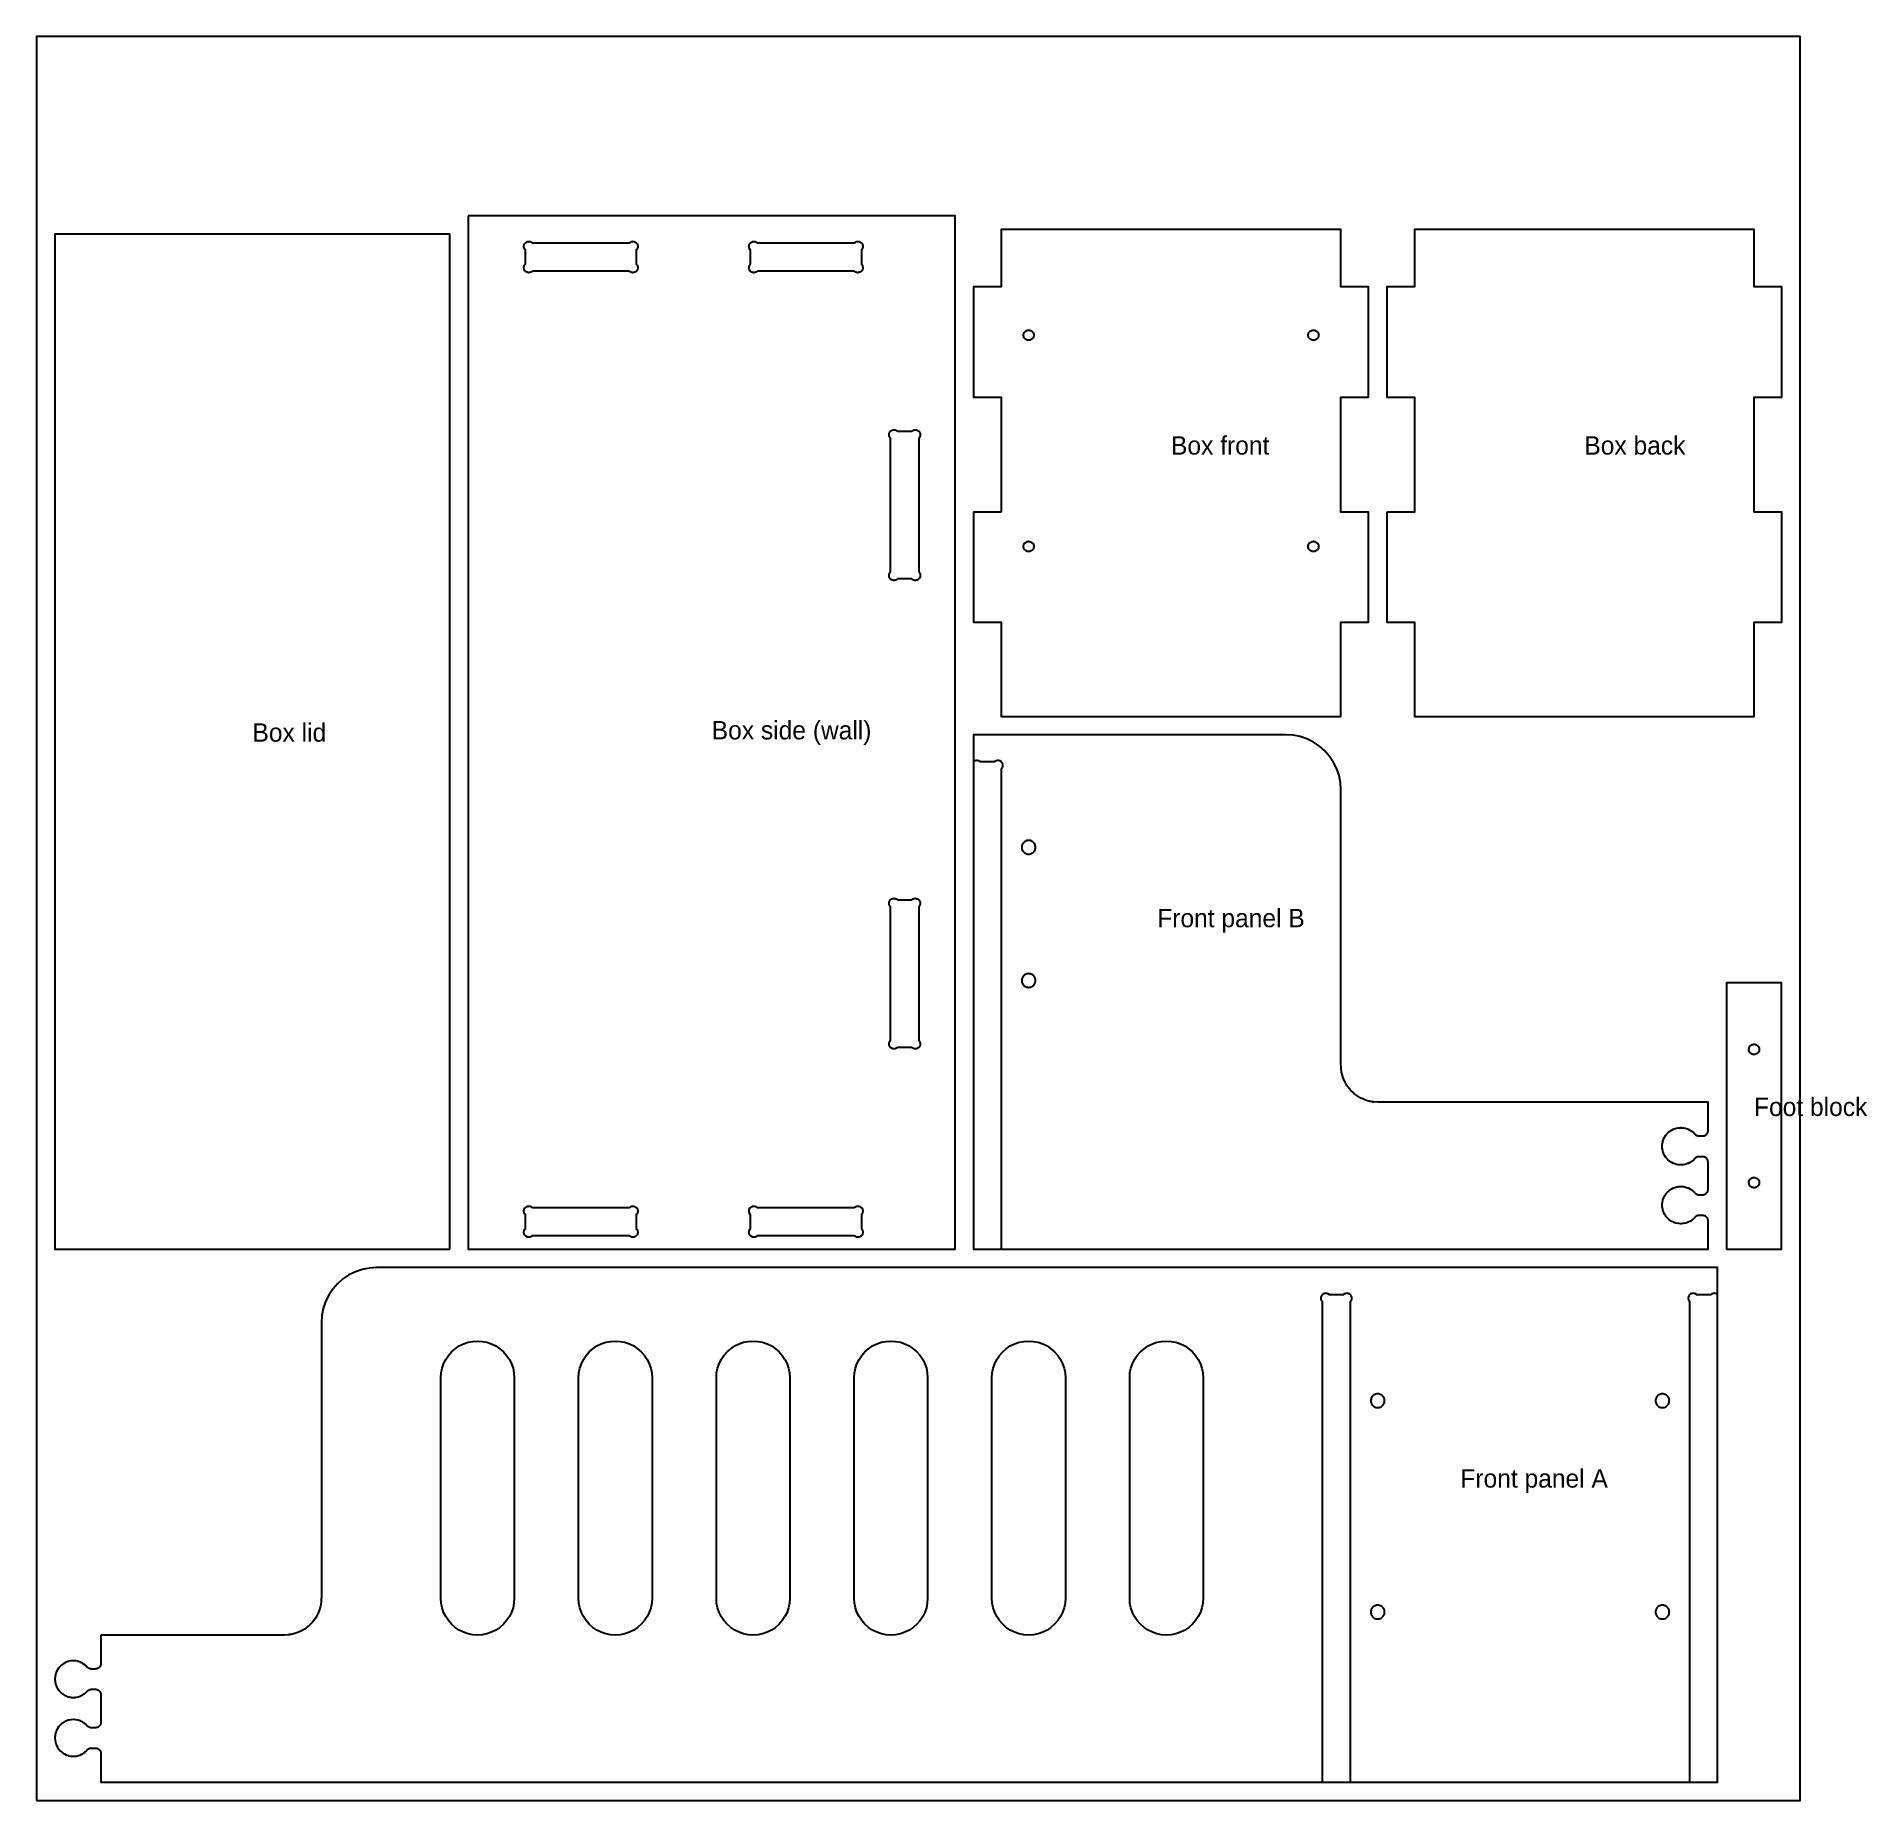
# Model space of a CAD drawing. Header units: inches. Extents: x 0 to 49.8, y 0 to 48.
import ezdxf

# ---------------------------------------------------------------- set-up
doc = ezdxf.new("R2010")
doc.units = ezdxf.units.IN
doc.header["$MEASUREMENT"] = 0
for name, color, linetype in [('CUT_INSIDE', 5, 'Continuous'), ('CUT_OUTSIDE', 1, 'Continuous'), ('LABEL', 3, 'Continuous'), ('POCKET_0.375', 4, 'Continuous'), ('POCKET_0.500', 4, 'Continuous'), ('SHEET', 8, 'Continuous')]:
    doc.layers.add(name, color=color, linetype=linetype)

msp = doc.modelspace()

# ---------------------------------------------------------------- texts
at = {"layer": 'LABEL'}
for s, p in [('Box front', (30.875, 36.625)), ('Box back', (42.125, 36.625)), ('Box side (wall)', (18.375, 28.875)), ('Box lid', (5.875, 28.812)), ('Front panel B', (30.5, 23.762)), ('Foot block', (46.742, 18.625)), ('Front panel A', (38.75, 8.512))]:
    msp.add_text(s, height=0.5, dxfattribs=at).set_placement(p)

# ---------------------------------------------------------------- linework, layer by layer
at = {"layer": 'CUT_INSIDE'}
for points in [[(16.352, 41.762), (16.357, 41.745), (16.361, 41.728), (16.362, 41.71), (16.361, 41.693), (16.357, 41.676), (16.352, 41.659), (16.344, 41.643), (16.334, 41.628), (16.322, 41.615), (16.309, 41.603), (16.295, 41.594), (16.279, 41.586), (16.262, 41.58), (16.245, 41.577), (16.227, 41.575), (16.209, 41.577), (16.192, 41.58), (16.175, 41.586), (16.16, 41.594), (16.145, 41.603), (16.132, 41.615), (13.493, 41.615), (13.48, 41.603), (13.465, 41.594), (13.45, 41.586), (13.433, 41.58), (13.416, 41.577), (13.398, 41.575), (13.38, 41.577), (13.363, 41.58), (13.346, 41.586), (13.33, 41.594), (13.316, 41.603), (13.303, 41.615), (13.291, 41.628), (13.281, 41.643), (13.273, 41.659), (13.268, 41.676), (13.264, 41.693), (13.263, 41.71), (13.264, 41.728), (13.268, 41.745), (13.273, 41.762), (13.281, 41.778), (13.291, 41.793), (13.303, 41.806), (13.303, 42.194), (13.291, 42.207), (13.281, 42.222), (13.273, 42.238), (13.268, 42.255), (13.264, 42.272), (13.263, 42.29), (13.264, 42.307), (13.268, 42.324), (13.273, 42.341), (13.281, 42.357), (13.291, 42.372), (13.303, 42.385), (13.316, 42.397), (13.33, 42.406), (13.346, 42.414), (13.363, 42.42), (13.38, 42.423), (13.398, 42.425), (13.416, 42.423), (13.433, 42.42), (13.45, 42.414), (13.465, 42.406), (13.48, 42.397), (13.493, 42.385), (16.132, 42.385), (16.145, 42.397), (16.16, 42.406), (16.175, 42.414), (16.192, 42.42), (16.209, 42.423), (16.227, 42.425), (16.245, 42.423), (16.262, 42.42), (16.279, 42.414), (16.295, 42.406), (16.309, 42.397), (16.322, 42.385), (16.334, 42.372), (16.344, 42.357), (16.352, 42.341), (16.357, 42.324), (16.361, 42.307), (16.362, 42.29), (16.361, 42.272), (16.357, 42.255), (16.352, 42.238), (16.344, 42.222), (16.334, 42.207), (16.322, 42.194), (16.322, 41.806), (16.334, 41.793), (16.344, 41.778)], [(22.469, 41.778), (22.477, 41.762), (22.482, 41.745), (22.486, 41.728), (22.487, 41.71), (22.486, 41.693), (22.482, 41.676), (22.477, 41.659), (22.469, 41.643), (22.459, 41.628), (22.447, 41.615), (22.434, 41.603), (22.42, 41.594), (22.404, 41.586), (22.387, 41.58), (22.37, 41.577), (22.352, 41.575), (22.334, 41.577), (22.317, 41.58), (22.3, 41.586), (22.285, 41.594), (22.27, 41.603), (22.257, 41.615), (19.618, 41.615), (19.605, 41.603), (19.59, 41.594), (19.575, 41.586), (19.558, 41.58), (19.541, 41.577), (19.523, 41.575), (19.505, 41.577), (19.488, 41.58), (19.471, 41.586), (19.455, 41.594), (19.441, 41.603), (19.428, 41.615), (19.416, 41.628), (19.406, 41.643), (19.398, 41.659), (19.393, 41.676), (19.389, 41.693), (19.388, 41.71), (19.389, 41.728), (19.393, 41.745), (19.398, 41.762), (19.406, 41.778), (19.416, 41.793), (19.428, 41.806), (19.428, 42.194), (19.416, 42.207), (19.406, 42.222), (19.398, 42.238), (19.393, 42.255), (19.389, 42.272), (19.388, 42.29), (19.389, 42.307), (19.393, 42.324), (19.398, 42.341), (19.406, 42.357), (19.416, 42.372), (19.428, 42.385), (19.441, 42.397), (19.455, 42.406), (19.471, 42.414), (19.488, 42.42), (19.505, 42.423), (19.523, 42.425), (19.541, 42.423), (19.558, 42.42), (19.575, 42.414), (19.59, 42.406), (19.605, 42.397), (19.618, 42.385), (22.257, 42.385), (22.27, 42.397), (22.285, 42.406), (22.3, 42.414), (22.317, 42.42), (22.334, 42.423), (22.352, 42.425), (22.37, 42.423), (22.387, 42.42), (22.404, 42.414), (22.42, 42.406), (22.434, 42.397), (22.447, 42.385), (22.459, 42.372), (22.469, 42.357), (22.477, 42.341), (22.482, 42.324), (22.486, 42.307), (22.487, 42.29), (22.486, 42.272), (22.482, 42.255), (22.477, 42.238), (22.469, 42.222), (22.459, 42.207), (22.447, 42.194), (22.447, 41.806), (22.459, 41.793)], [(27.139, 39.857), (27.135, 39.839), (27.129, 39.821), (27.121, 39.805), (27.111, 39.79), (27.099, 39.776), (27.085, 39.764), (27.07, 39.754), (27.054, 39.746), (27.036, 39.74), (27.018, 39.736), (27, 39.735), (26.982, 39.736), (26.964, 39.74), (26.946, 39.746), (26.93, 39.754), (26.915, 39.764), (26.901, 39.776), (26.889, 39.79), (26.879, 39.805), (26.871, 39.821), (26.865, 39.839), (26.861, 39.857), (26.86, 39.875), (26.861, 39.893), (26.865, 39.911), (26.871, 39.929), (26.879, 39.945), (26.889, 39.96), (26.901, 39.974), (26.915, 39.986), (26.93, 39.996), (26.946, 40.004), (26.964, 40.01), (26.982, 40.014), (27, 40.015), (27.018, 40.014), (27.036, 40.01), (27.054, 40.004), (27.07, 39.996), (27.085, 39.986), (27.099, 39.974), (27.111, 39.96), (27.121, 39.945), (27.129, 39.929), (27.135, 39.911), (27.139, 39.893), (27.14, 39.875)], [(34.889, 39.857), (34.885, 39.839), (34.879, 39.821), (34.871, 39.805), (34.861, 39.79), (34.849, 39.776), (34.835, 39.764), (34.82, 39.754), (34.804, 39.746), (34.786, 39.74), (34.768, 39.736), (34.75, 39.735), (34.732, 39.736), (34.714, 39.74), (34.696, 39.746), (34.68, 39.754), (34.665, 39.764), (34.651, 39.776), (34.639, 39.79), (34.629, 39.805), (34.621, 39.821), (34.615, 39.839), (34.611, 39.857), (34.61, 39.875), (34.611, 39.893), (34.615, 39.911), (34.621, 39.929), (34.629, 39.945), (34.639, 39.96), (34.651, 39.974), (34.665, 39.986), (34.68, 39.996), (34.696, 40.004), (34.714, 40.01), (34.732, 40.014), (34.75, 40.015), (34.768, 40.014), (34.786, 40.01), (34.804, 40.004), (34.82, 39.996), (34.835, 39.986), (34.849, 39.974), (34.861, 39.96), (34.871, 39.945), (34.879, 39.929), (34.885, 39.911), (34.889, 39.893), (34.89, 39.875)], [(24.039, 33.387), (24.045, 33.37), (24.048, 33.353), (24.05, 33.335), (24.048, 33.318), (24.045, 33.301), (24.039, 33.284), (24.031, 33.268), (24.022, 33.253), (24.01, 33.24), (24.01, 33.24), (23.997, 33.228), (23.982, 33.219), (23.966, 33.211), (23.949, 33.205), (23.932, 33.202), (23.915, 33.2), (23.897, 33.202), (23.88, 33.205), (23.863, 33.211), (23.847, 33.219), (23.832, 33.228), (23.819, 33.24), (23.431, 33.24), (23.418, 33.228), (23.403, 33.219), (23.387, 33.211), (23.37, 33.205), (23.353, 33.202), (23.335, 33.2), (23.318, 33.202), (23.301, 33.205), (23.284, 33.211), (23.268, 33.219), (23.253, 33.228), (23.24, 33.24), (23.24, 33.24), (23.228, 33.253), (23.219, 33.268), (23.211, 33.284), (23.205, 33.301), (23.202, 33.318), (23.2, 33.335), (23.202, 33.353), (23.205, 33.37), (23.211, 33.387), (23.219, 33.403), (23.228, 33.418), (23.24, 33.431), (23.24, 37.069), (23.228, 37.082), (23.219, 37.097), (23.211, 37.113), (23.205, 37.13), (23.202, 37.147), (23.2, 37.165), (23.202, 37.182), (23.205, 37.199), (23.211, 37.216), (23.219, 37.232), (23.228, 37.247), (23.24, 37.26), (23.253, 37.272), (23.268, 37.281), (23.284, 37.289), (23.301, 37.295), (23.318, 37.298), (23.335, 37.3), (23.353, 37.298), (23.37, 37.295), (23.387, 37.289), (23.403, 37.281), (23.418, 37.272), (23.431, 37.26), (23.819, 37.26), (23.832, 37.272), (23.847, 37.281), (23.863, 37.289), (23.88, 37.295), (23.897, 37.298), (23.915, 37.3), (23.932, 37.298), (23.949, 37.295), (23.966, 37.289), (23.982, 37.281), (23.997, 37.272), (24.01, 37.26), (24.01, 37.26), (24.022, 37.247), (24.031, 37.232), (24.039, 37.216), (24.045, 37.199), (24.048, 37.182), (24.05, 37.165), (24.048, 37.147), (24.045, 37.13), (24.039, 37.113), (24.031, 37.097), (24.022, 37.082), (24.01, 37.069), (24.01, 33.431), (24.022, 33.418), (24.031, 33.403)], [(27.139, 34.107), (27.135, 34.089), (27.129, 34.071), (27.121, 34.055), (27.111, 34.04), (27.099, 34.026), (27.085, 34.014), (27.07, 34.004), (27.054, 33.996), (27.036, 33.99), (27.018, 33.986), (27, 33.985), (26.982, 33.986), (26.964, 33.99), (26.946, 33.996), (26.93, 34.004), (26.915, 34.014), (26.901, 34.026), (26.889, 34.04), (26.879, 34.055), (26.871, 34.071), (26.865, 34.089), (26.861, 34.107), (26.86, 34.125), (26.861, 34.143), (26.865, 34.161), (26.871, 34.179), (26.879, 34.195), (26.889, 34.21), (26.901, 34.224), (26.915, 34.236), (26.93, 34.246), (26.946, 34.254), (26.964, 34.26), (26.982, 34.264), (27, 34.265), (27.018, 34.264), (27.036, 34.26), (27.054, 34.254), (27.07, 34.246), (27.085, 34.236), (27.099, 34.224), (27.111, 34.21), (27.121, 34.195), (27.129, 34.179), (27.135, 34.161), (27.139, 34.143), (27.14, 34.125)], [(34.889, 34.107), (34.885, 34.089), (34.879, 34.071), (34.871, 34.055), (34.861, 34.04), (34.849, 34.026), (34.835, 34.014), (34.82, 34.004), (34.804, 33.996), (34.786, 33.99), (34.768, 33.986), (34.75, 33.985), (34.732, 33.986), (34.714, 33.99), (34.696, 33.996), (34.68, 34.004), (34.665, 34.014), (34.651, 34.026), (34.639, 34.04), (34.629, 34.055), (34.621, 34.071), (34.615, 34.089), (34.611, 34.107), (34.61, 34.125), (34.611, 34.143), (34.615, 34.161), (34.621, 34.179), (34.629, 34.195), (34.639, 34.21), (34.651, 34.224), (34.665, 34.236), (34.68, 34.246), (34.696, 34.254), (34.714, 34.26), (34.732, 34.264), (34.75, 34.265), (34.768, 34.264), (34.786, 34.26), (34.804, 34.254), (34.82, 34.246), (34.835, 34.236), (34.849, 34.224), (34.861, 34.21), (34.871, 34.195), (34.879, 34.179), (34.885, 34.161), (34.889, 34.143), (34.89, 34.125)], [(24.031, 20.653), (24.039, 20.637), (24.045, 20.62), (24.048, 20.603), (24.05, 20.585), (24.048, 20.568), (24.045, 20.551), (24.039, 20.534), (24.031, 20.518), (24.022, 20.503), (24.01, 20.49), (24.01, 20.49), (23.997, 20.478), (23.982, 20.469), (23.966, 20.461), (23.949, 20.455), (23.932, 20.452), (23.915, 20.45), (23.897, 20.452), (23.88, 20.455), (23.863, 20.461), (23.847, 20.469), (23.832, 20.478), (23.819, 20.49), (23.431, 20.49), (23.418, 20.478), (23.403, 20.469), (23.387, 20.461), (23.37, 20.455), (23.353, 20.452), (23.335, 20.45), (23.318, 20.452), (23.301, 20.455), (23.284, 20.461), (23.268, 20.469), (23.253, 20.478), (23.24, 20.49), (23.24, 20.49), (23.228, 20.503), (23.219, 20.518), (23.211, 20.534), (23.205, 20.551), (23.202, 20.568), (23.2, 20.585), (23.202, 20.603), (23.205, 20.62), (23.211, 20.637), (23.219, 20.653), (23.228, 20.668), (23.24, 20.681), (23.24, 24.319), (23.228, 24.332), (23.219, 24.347), (23.211, 24.363), (23.205, 24.38), (23.202, 24.397), (23.2, 24.415), (23.202, 24.432), (23.205, 24.449), (23.211, 24.466), (23.219, 24.482), (23.228, 24.497), (23.24, 24.51), (23.253, 24.522), (23.268, 24.531), (23.284, 24.539), (23.301, 24.545), (23.318, 24.548), (23.335, 24.55), (23.353, 24.548), (23.37, 24.545), (23.387, 24.539), (23.403, 24.531), (23.418, 24.522), (23.431, 24.51), (23.819, 24.51), (23.832, 24.522), (23.847, 24.531), (23.863, 24.539), (23.88, 24.545), (23.897, 24.548), (23.915, 24.55), (23.932, 24.548), (23.949, 24.545), (23.966, 24.539), (23.982, 24.531), (23.997, 24.522), (24.01, 24.51), (24.01, 24.51), (24.022, 24.497), (24.031, 24.482), (24.039, 24.466), (24.045, 24.449), (24.048, 24.432), (24.05, 24.415), (24.048, 24.397), (24.045, 24.38), (24.039, 24.363), (24.031, 24.347), (24.022, 24.332), (24.01, 24.319), (24.01, 20.681), (24.022, 20.668)], [(46.882, 20.438), (46.881, 20.419), (46.878, 20.401), (46.872, 20.384), (46.864, 20.367), (46.853, 20.352), (46.841, 20.339), (46.828, 20.326), (46.812, 20.316), (46.796, 20.308), (46.779, 20.302), (46.761, 20.299), (46.742, 20.297), (46.724, 20.299), (46.706, 20.302), (46.689, 20.308), (46.672, 20.316), (46.657, 20.326), (46.643, 20.339), (46.631, 20.352), (46.621, 20.367), (46.613, 20.384), (46.607, 20.401), (46.604, 20.419), (46.602, 20.438), (46.604, 20.456), (46.607, 20.474), (46.613, 20.491), (46.621, 20.508), (46.631, 20.523), (46.643, 20.536), (46.657, 20.549), (46.672, 20.559), (46.689, 20.567), (46.706, 20.573), (46.724, 20.576), (46.742, 20.578), (46.761, 20.576), (46.779, 20.573), (46.796, 20.567), (46.812, 20.559), (46.828, 20.549), (46.841, 20.536), (46.853, 20.523), (46.864, 20.508), (46.872, 20.491), (46.878, 20.474), (46.881, 20.456)], [(46.882, 16.812), (46.881, 16.794), (46.878, 16.776), (46.872, 16.759), (46.864, 16.742), (46.853, 16.727), (46.841, 16.714), (46.828, 16.701), (46.812, 16.691), (46.796, 16.683), (46.779, 16.677), (46.761, 16.674), (46.742, 16.672), (46.724, 16.674), (46.706, 16.677), (46.689, 16.683), (46.672, 16.691), (46.657, 16.701), (46.643, 16.714), (46.631, 16.727), (46.621, 16.742), (46.613, 16.759), (46.607, 16.776), (46.604, 16.794), (46.602, 16.812), (46.604, 16.831), (46.607, 16.849), (46.613, 16.866), (46.621, 16.883), (46.631, 16.898), (46.643, 16.911), (46.657, 16.924), (46.672, 16.934), (46.689, 16.942), (46.706, 16.948), (46.724, 16.951), (46.742, 16.953), (46.761, 16.951), (46.779, 16.948), (46.796, 16.942), (46.812, 16.934), (46.828, 16.924), (46.841, 16.911), (46.853, 16.898), (46.864, 16.883), (46.872, 16.866), (46.878, 16.849), (46.881, 16.831)], [(16.352, 15.512), (16.357, 15.495), (16.361, 15.478), (16.362, 15.46), (16.361, 15.443), (16.357, 15.426), (16.352, 15.409), (16.344, 15.393), (16.334, 15.378), (16.322, 15.365), (16.309, 15.353), (16.295, 15.344), (16.279, 15.336), (16.262, 15.33), (16.245, 15.327), (16.227, 15.325), (16.209, 15.327), (16.192, 15.33), (16.175, 15.336), (16.16, 15.344), (16.145, 15.353), (16.132, 15.365), (16.132, 15.365), (13.493, 15.365), (13.48, 15.353), (13.465, 15.344), (13.45, 15.336), (13.433, 15.33), (13.416, 15.327), (13.398, 15.325), (13.38, 15.327), (13.363, 15.33), (13.346, 15.336), (13.33, 15.344), (13.316, 15.353), (13.303, 15.365), (13.291, 15.378), (13.281, 15.393), (13.273, 15.409), (13.268, 15.426), (13.264, 15.443), (13.263, 15.46), (13.264, 15.478), (13.268, 15.495), (13.273, 15.512), (13.281, 15.528), (13.291, 15.543), (13.303, 15.556), (13.303, 15.944), (13.291, 15.957), (13.281, 15.972), (13.273, 15.988), (13.268, 16.005), (13.264, 16.022), (13.263, 16.04), (13.264, 16.057), (13.268, 16.074), (13.273, 16.091), (13.281, 16.107), (13.291, 16.122), (13.303, 16.135), (13.316, 16.147), (13.33, 16.156), (13.346, 16.164), (13.363, 16.17), (13.38, 16.173), (13.398, 16.175), (13.416, 16.173), (13.433, 16.17), (13.45, 16.164), (13.465, 16.156), (13.48, 16.147), (13.493, 16.135), (16.132, 16.135), (16.145, 16.147), (16.16, 16.156), (16.175, 16.164), (16.192, 16.17), (16.209, 16.173), (16.227, 16.175), (16.245, 16.173), (16.262, 16.17), (16.279, 16.164), (16.295, 16.156), (16.309, 16.147), (16.322, 16.135), (16.334, 16.122), (16.344, 16.107), (16.352, 16.091), (16.357, 16.074), (16.361, 16.057), (16.362, 16.04), (16.361, 16.022), (16.357, 16.005), (16.352, 15.988), (16.344, 15.972), (16.334, 15.957), (16.322, 15.944), (16.322, 15.556), (16.334, 15.543), (16.344, 15.528)], [(22.477, 15.512), (22.482, 15.495), (22.486, 15.478), (22.487, 15.46), (22.486, 15.443), (22.482, 15.426), (22.477, 15.409), (22.469, 15.393), (22.459, 15.378), (22.447, 15.365), (22.434, 15.353), (22.42, 15.344), (22.404, 15.336), (22.387, 15.33), (22.37, 15.327), (22.352, 15.325), (22.334, 15.327), (22.317, 15.33), (22.3, 15.336), (22.285, 15.344), (22.27, 15.353), (22.257, 15.365), (22.257, 15.365), (19.618, 15.365), (19.605, 15.353), (19.59, 15.344), (19.575, 15.336), (19.558, 15.33), (19.541, 15.327), (19.523, 15.325), (19.505, 15.327), (19.488, 15.33), (19.471, 15.336), (19.455, 15.344), (19.441, 15.353), (19.428, 15.365), (19.416, 15.378), (19.406, 15.393), (19.398, 15.409), (19.393, 15.426), (19.389, 15.443), (19.388, 15.46), (19.389, 15.478), (19.393, 15.495), (19.398, 15.512), (19.406, 15.528), (19.416, 15.543), (19.428, 15.556), (19.428, 15.944), (19.416, 15.957), (19.406, 15.972), (19.398, 15.988), (19.393, 16.005), (19.389, 16.022), (19.388, 16.04), (19.389, 16.057), (19.393, 16.074), (19.398, 16.091), (19.406, 16.107), (19.416, 16.122), (19.428, 16.135), (19.441, 16.147), (19.455, 16.156), (19.471, 16.164), (19.488, 16.17), (19.505, 16.173), (19.523, 16.175), (19.541, 16.173), (19.558, 16.17), (19.575, 16.164), (19.59, 16.156), (19.605, 16.147), (19.618, 16.135), (22.257, 16.135), (22.27, 16.147), (22.285, 16.156), (22.3, 16.164), (22.317, 16.17), (22.334, 16.173), (22.352, 16.175), (22.37, 16.173), (22.387, 16.17), (22.404, 16.164), (22.42, 16.156), (22.434, 16.147), (22.447, 16.135), (22.459, 16.122), (22.469, 16.107), (22.477, 16.091), (22.482, 16.074), (22.486, 16.057), (22.487, 16.04), (22.486, 16.022), (22.482, 16.005), (22.477, 15.988), (22.469, 15.972), (22.459, 15.957), (22.447, 15.944), (22.447, 15.556), (22.459, 15.543), (22.469, 15.528)], [(12.966, 5.241), (12.924, 5.117), (12.866, 5), (12.793, 4.891), (12.707, 4.793), (12.608, 4.707), (12.5, 4.634), (12.382, 4.576), (12.258, 4.534), (12.13, 4.509), (12, 4.5), (11.869, 4.509), (11.741, 4.534), (11.617, 4.576), (11.5, 4.634), (11.391, 4.707), (11.293, 4.793), (11.206, 4.891), (11.134, 5), (11.076, 5.117), (11.034, 5.241), (11.008, 5.369), (11, 5.5), (11, 11.5), (11.008, 11.631), (11.034, 11.759), (11.076, 11.883), (11.134, 12), (11.206, 12.109), (11.293, 12.207), (11.391, 12.293), (11.5, 12.366), (11.617, 12.424), (11.741, 12.466), (11.869, 12.491), (12, 12.5), (12.13, 12.491), (12.258, 12.466), (12.382, 12.424), (12.5, 12.366), (12.608, 12.293), (12.707, 12.207), (12.793, 12.109), (12.866, 12), (12.924, 11.883), (12.966, 11.759), (12.991, 11.631), (13, 11.5), (13, 5.5), (12.991, 5.369)], [(16.716, 5.241), (16.674, 5.117), (16.616, 5), (16.543, 4.891), (16.457, 4.793), (16.358, 4.707), (16.25, 4.634), (16.132, 4.576), (16.008, 4.534), (15.88, 4.509), (15.75, 4.5), (15.619, 4.509), (15.491, 4.534), (15.367, 4.576), (15.25, 4.634), (15.141, 4.707), (15.043, 4.793), (14.956, 4.891), (14.884, 5), (14.826, 5.117), (14.784, 5.241), (14.758, 5.369), (14.75, 5.5), (14.75, 11.5), (14.758, 11.631), (14.784, 11.759), (14.826, 11.883), (14.884, 12), (14.956, 12.109), (15.043, 12.207), (15.141, 12.293), (15.25, 12.366), (15.367, 12.424), (15.491, 12.466), (15.619, 12.491), (15.75, 12.5), (15.88, 12.491), (16.008, 12.466), (16.132, 12.424), (16.25, 12.366), (16.358, 12.293), (16.457, 12.207), (16.543, 12.109), (16.616, 12), (16.674, 11.883), (16.716, 11.759), (16.741, 11.631), (16.75, 11.5), (16.75, 5.5), (16.741, 5.369)], [(20.424, 5.117), (20.366, 5), (20.293, 4.891), (20.207, 4.793), (20.108, 4.707), (20, 4.634), (19.882, 4.576), (19.758, 4.534), (19.63, 4.509), (19.5, 4.5), (19.369, 4.509), (19.241, 4.534), (19.117, 4.576), (19, 4.634), (18.891, 4.707), (18.793, 4.793), (18.706, 4.891), (18.634, 5), (18.576, 5.117), (18.534, 5.241), (18.508, 5.369), (18.5, 5.5), (18.5, 11.5), (18.508, 11.631), (18.534, 11.759), (18.576, 11.883), (18.634, 12), (18.706, 12.109), (18.793, 12.207), (18.891, 12.293), (19, 12.366), (19.117, 12.424), (19.241, 12.466), (19.369, 12.491), (19.5, 12.5), (19.63, 12.491), (19.758, 12.466), (19.882, 12.424), (20, 12.366), (20.108, 12.293), (20.207, 12.207), (20.293, 12.109), (20.366, 12), (20.424, 11.883), (20.466, 11.759), (20.491, 11.631), (20.5, 11.5), (20.5, 5.5), (20.491, 5.369), (20.466, 5.241)], [(24.216, 5.241), (24.174, 5.117), (24.116, 5), (24.043, 4.891), (23.957, 4.793), (23.858, 4.707), (23.75, 4.634), (23.632, 4.576), (23.508, 4.534), (23.38, 4.509), (23.25, 4.5), (23.119, 4.509), (22.991, 4.534), (22.867, 4.576), (22.75, 4.634), (22.641, 4.707), (22.543, 4.793), (22.456, 4.891), (22.384, 5), (22.326, 5.117), (22.284, 5.241), (22.258, 5.369), (22.25, 5.5), (22.25, 11.5), (22.258, 11.631), (22.284, 11.759), (22.326, 11.883), (22.384, 12), (22.456, 12.109), (22.543, 12.207), (22.641, 12.293), (22.75, 12.366), (22.867, 12.424), (22.991, 12.466), (23.119, 12.491), (23.25, 12.5), (23.38, 12.491), (23.508, 12.466), (23.632, 12.424), (23.75, 12.366), (23.858, 12.293), (23.957, 12.207), (24.043, 12.109), (24.116, 12), (24.174, 11.883), (24.216, 11.759), (24.241, 11.631), (24.25, 11.5), (24.25, 5.5), (24.241, 5.369)], [(27.966, 5.241), (27.924, 5.117), (27.866, 5), (27.793, 4.891), (27.707, 4.793), (27.608, 4.707), (27.5, 4.634), (27.382, 4.576), (27.258, 4.534), (27.13, 4.509), (27, 4.5), (26.869, 4.509), (26.741, 4.534), (26.617, 4.576), (26.5, 4.634), (26.391, 4.707), (26.293, 4.793), (26.206, 4.891), (26.134, 5), (26.076, 5.117), (26.034, 5.241), (26.008, 5.369), (26, 5.5), (26, 11.5), (26.008, 11.631), (26.034, 11.759), (26.076, 11.883), (26.134, 12), (26.206, 12.109), (26.293, 12.207), (26.391, 12.293), (26.5, 12.366), (26.617, 12.424), (26.741, 12.466), (26.869, 12.491), (27, 12.5), (27.13, 12.491), (27.258, 12.466), (27.382, 12.424), (27.5, 12.366), (27.608, 12.293), (27.707, 12.207), (27.793, 12.109), (27.866, 12), (27.924, 11.883), (27.966, 11.759), (27.991, 11.631), (28, 11.5), (28, 5.5), (27.991, 5.369)], [(31.674, 5.117), (31.616, 5), (31.543, 4.891), (31.457, 4.793), (31.358, 4.707), (31.25, 4.634), (31.132, 4.576), (31.008, 4.534), (30.88, 4.509), (30.75, 4.5), (30.619, 4.509), (30.491, 4.534), (30.367, 4.576), (30.25, 4.634), (30.141, 4.707), (30.043, 4.793), (29.956, 4.891), (29.884, 5), (29.826, 5.117), (29.784, 5.241), (29.758, 5.369), (29.75, 5.5), (29.75, 11.5), (29.758, 11.631), (29.784, 11.759), (29.826, 11.883), (29.884, 12), (29.956, 12.109), (30.043, 12.207), (30.141, 12.293), (30.25, 12.366), (30.367, 12.424), (30.491, 12.466), (30.619, 12.491), (30.75, 12.5), (30.88, 12.491), (31.008, 12.466), (31.132, 12.424), (31.25, 12.366), (31.358, 12.293), (31.457, 12.207), (31.543, 12.109), (31.616, 12), (31.674, 11.883), (31.716, 11.759), (31.741, 11.631), (31.75, 11.5), (31.75, 5.5), (31.741, 5.369), (31.716, 5.241)]]:
    msp.add_lwpolyline(points, close=True, dxfattribs=at)
at = {"layer": 'CUT_OUTSIDE'}
for points in [[(11.75, 43.125), (11.75, 15.385), (11.75, 15.375), (11.75, 15), (25, 15), (25, 15.375), (25, 15.385), (25, 43.125)], [(11.25, 15), (11.25, 42.625), (0.5, 42.625), (0.5, 15)], [(26.25, 35.062), (25.5, 35.062), (25.5, 32.062), (26.25, 32.062), (26.25, 29.5), (35.5, 29.5), (35.5, 32.062), (36.25, 32.062), (36.25, 35.062), (35.5, 35.062), (35.5, 38.188), (36.25, 38.188), (36.25, 41.188), (35.5, 41.188), (35.5, 42.75), (26.25, 42.75), (26.25, 41.188), (25.5, 41.188), (25.5, 38.188), (26.25, 38.188)], [(36.75, 35.062), (36.75, 32.062), (37.5, 32.062), (37.5, 29.5), (46.75, 29.5), (46.75, 32.062), (47.5, 32.062), (47.5, 35.062), (46.75, 35.062), (46.75, 38.188), (47.5, 38.188), (47.5, 41.188), (46.75, 41.188), (46.75, 42.75), (37.5, 42.75), (37.5, 41.188), (36.75, 41.188), (36.75, 38.188), (37.5, 38.188), (37.5, 35.062)], [(36.369, 19.009), (36.362, 19.01), (36.383, 19.01), (36.321, 19.018), (36.289, 19.024), (36.195, 19.05), (36.164, 19.06), (36.073, 19.098), (36.044, 19.112), (35.959, 19.161), (35.932, 19.179), (35.854, 19.239), (35.83, 19.261), (35.761, 19.33), (35.739, 19.354), (35.679, 19.432), (35.661, 19.459), (35.612, 19.544), (35.598, 19.573), (35.56, 19.664), (35.55, 19.695), (35.524, 19.789), (35.518, 19.821), (35.505, 19.918), (35.502, 19.976), (35.5, 20.025), (35.5, 27.5), (35.487, 27.696), (35.449, 27.888), (35.386, 28.074), (35.299, 28.25), (35.19, 28.413), (35.061, 28.561), (34.913, 28.69), (34.75, 28.799), (34.574, 28.886), (34.388, 28.949), (34.196, 28.987), (34, 29), (31.5, 29), (25.5, 29), (25.5, 15), (45.492, 15), (45.492, 15.005), (45.492, 15.005), (45.492, 15.77), (45.491, 15.789), (45.487, 15.808), (45.481, 15.826), (45.472, 15.843), (45.462, 15.859), (45.449, 15.874), (45.434, 15.887), (45.418, 15.897), (45.401, 15.906), (45.383, 15.912), (45.364, 15.916), (45.345, 15.917), (45.247, 15.917), (45.238, 15.917), (45.234, 15.916), (45.216, 15.914), (45.199, 15.91), (45.182, 15.904), (45.166, 15.895), (45.151, 15.885), (45.138, 15.873), (45.135, 15.869), (45.129, 15.863), (45.115, 15.847), (45.115, 15.847), (45.113, 15.845), (45.113, 15.845), (45.112, 15.845), (45.112, 15.844), (45.111, 15.843), (45.111, 15.843), (45.107, 15.839), (45.107, 15.839), (45.106, 15.838), (45.105, 15.838), (45.105, 15.837), (45.105, 15.837), (45.103, 15.835), (45.103, 15.835), (45.066, 15.803), (45.066, 15.802), (45.064, 15.801), (45.064, 15.801), (45.063, 15.8), (45.063, 15.8), (45.061, 15.799), (45.061, 15.799), (45.057, 15.796), (45.057, 15.796), (45.055, 15.794), (45.055, 15.794), (45.054, 15.794), (45.054, 15.794), (45.052, 15.792), (45.052, 15.792), (45.011, 15.765), (45.011, 15.765), (45.009, 15.763), (45.009, 15.763), (45.008, 15.763), (45.008, 15.763), (45.006, 15.761), (45.006, 15.761), (45.002, 15.759), (45.002, 15.759), (45, 15.758), (45, 15.758), (44.999, 15.758), (44.999, 15.758), (44.996, 15.756), (44.996, 15.756), (44.952, 15.734), (44.952, 15.734), (44.95, 15.733), (44.95, 15.733), (44.949, 15.733), (44.949, 15.733), (44.946, 15.732), (44.946, 15.732), (44.942, 15.73), (44.942, 15.73), (44.94, 15.729), (44.94, 15.729), (44.939, 15.729), (44.939, 15.729), (44.936, 15.728), (44.936, 15.728), (44.89, 15.712), (44.889, 15.712), (44.887, 15.711), (44.887, 15.711), (44.886, 15.711), (44.886, 15.711), (44.884, 15.71), (44.883, 15.71), (44.879, 15.709), (44.879, 15.709), (44.877, 15.708), (44.877, 15.708), (44.876, 15.708), (44.876, 15.708), (44.873, 15.708), (44.873, 15.708), (44.825, 15.698), (44.825, 15.698), (44.822, 15.698), (44.822, 15.697), (44.821, 15.697), (44.821, 15.697), (44.819, 15.697), (44.818, 15.697), (44.814, 15.696), (44.814, 15.696), (44.811, 15.696), (44.811, 15.696), (44.811, 15.696), (44.81, 15.696), (44.808, 15.696), (44.808, 15.696), (44.758, 15.693), (44.758, 15.693), (44.756, 15.692), (44.756, 15.692), (44.755, 15.692), (44.755, 15.692), (44.752, 15.692), (44.752, 15.692), (44.748, 15.692), (44.748, 15.692), (44.745, 15.692), (44.745, 15.692), (44.744, 15.692), (44.744, 15.692), (44.742, 15.693), (44.742, 15.693), (44.692, 15.696), (44.692, 15.696), (44.69, 15.696), (44.689, 15.696), (44.689, 15.696), (44.689, 15.696), (44.686, 15.696), (44.686, 15.696), (44.682, 15.697), (44.681, 15.697), (44.679, 15.697), (44.679, 15.697), (44.678, 15.697), (44.678, 15.698), (44.675, 15.698), (44.675, 15.698), (44.627, 15.708), (44.627, 15.708), (44.624, 15.708), (44.624, 15.708), (44.623, 15.708), (44.623, 15.708), (44.621, 15.709), (44.621, 15.709), (44.617, 15.71), (44.616, 15.71), (44.614, 15.711), (44.614, 15.711), (44.613, 15.711), (44.613, 15.711), (44.611, 15.712), (44.61, 15.712), (44.564, 15.728), (44.564, 15.728), (44.561, 15.729), (44.561, 15.729), (44.56, 15.729), (44.56, 15.729), (44.558, 15.73), (44.558, 15.73), (44.554, 15.732), (44.554, 15.732), (44.551, 15.733), (44.551, 15.733), (44.55, 15.733), (44.55, 15.733), (44.548, 15.734), (44.548, 15.734), (44.504, 15.756), (44.504, 15.756), (44.501, 15.758), (44.501, 15.758), (44.5, 15.758), (44.5, 15.758), (44.498, 15.759), (44.498, 15.759), (44.494, 15.761), (44.494, 15.761), (44.492, 15.763), (44.492, 15.763), (44.491, 15.763), (44.491, 15.763), (44.489, 15.765), (44.489, 15.765), (44.448, 15.792), (44.448, 15.792), (44.446, 15.794), (44.446, 15.794), (44.445, 15.794), (44.445, 15.794), (44.443, 15.796), (44.443, 15.796), (44.439, 15.799), (44.439, 15.799), (44.437, 15.8), (44.437, 15.8), (44.436, 15.801), (44.436, 15.801), (44.434, 15.802), (44.434, 15.803), (44.397, 15.835), (44.397, 15.835), (44.395, 15.837), (44.395, 15.837), (44.395, 15.838), (44.394, 15.838), (44.393, 15.839), (44.393, 15.839), (44.389, 15.843), (44.389, 15.843), (44.388, 15.844), (44.388, 15.845), (44.387, 15.845), (44.387, 15.845), (44.385, 15.847), (44.385, 15.847), (44.353, 15.884), (44.352, 15.884), (44.351, 15.886), (44.351, 15.886), (44.35, 15.887), (44.35, 15.887), (44.349, 15.889), (44.349, 15.889), (44.346, 15.893), (44.346, 15.893), (44.344, 15.895), (44.344, 15.895), (44.344, 15.896), (44.344, 15.896), (44.342, 15.898), (44.342, 15.898), (44.315, 15.939), (44.315, 15.939), (44.313, 15.941), (44.313, 15.941), (44.313, 15.942), (44.313, 15.942), (44.311, 15.944), (44.311, 15.944), (44.309, 15.948), (44.309, 15.948), (44.308, 15.95), (44.308, 15.95), (44.308, 15.951), (44.308, 15.951), (44.306, 15.954), (44.306, 15.954), (44.284, 15.998), (44.284, 15.998), (44.283, 16), (44.283, 16), (44.283, 16.001), (44.283, 16.001), (44.282, 16.004), (44.282, 16.004), (44.28, 16.008), (44.28, 16.008), (44.279, 16.01), (44.279, 16.01), (44.279, 16.011), (44.279, 16.011), (44.278, 16.014), (44.278, 16.014), (44.262, 16.06), (44.262, 16.061), (44.261, 16.063), (44.261, 16.063), (44.261, 16.064), (44.261, 16.064), (44.26, 16.066), (44.26, 16.067), (44.259, 16.071), (44.259, 16.071), (44.258, 16.073), (44.258, 16.073), (44.258, 16.074), (44.258, 16.074), (44.258, 16.077), (44.258, 16.077), (44.248, 16.125), (44.248, 16.125), (44.248, 16.128), (44.247, 16.128), (44.247, 16.129), (44.247, 16.129), (44.247, 16.131), (44.247, 16.132), (44.246, 16.136), (44.246, 16.136), (44.246, 16.139), (44.246, 16.139), (44.246, 16.139), (44.246, 16.14), (44.246, 16.142), (44.246, 16.142), (44.243, 16.192), (44.243, 16.192), (44.242, 16.194), (44.242, 16.194), (44.242, 16.195), (44.242, 16.195), (44.242, 16.198), (44.242, 16.198), (44.242, 16.202), (44.242, 16.202), (44.242, 16.205), (44.242, 16.205), (44.242, 16.206), (44.242, 16.206), (44.243, 16.208), (44.243, 16.208), (44.246, 16.258), (44.246, 16.258), (44.246, 16.26), (44.246, 16.261), (44.246, 16.261), (44.246, 16.261), (44.246, 16.264), (44.246, 16.264), (44.247, 16.268), (44.247, 16.269), (44.247, 16.271), (44.247, 16.271), (44.247, 16.272), (44.248, 16.272), (44.248, 16.275), (44.248, 16.275), (44.258, 16.323), (44.258, 16.323), (44.258, 16.326), (44.258, 16.326), (44.258, 16.327), (44.258, 16.327), (44.259, 16.329), (44.259, 16.329), (44.26, 16.333), (44.26, 16.334), (44.261, 16.336), (44.261, 16.336), (44.261, 16.337), (44.261, 16.337), (44.262, 16.339), (44.262, 16.34), (44.278, 16.386), (44.278, 16.386), (44.279, 16.389), (44.279, 16.389), (44.279, 16.39), (44.279, 16.39), (44.28, 16.392), (44.28, 16.392), (44.282, 16.396), (44.282, 16.396), (44.283, 16.399), (44.283, 16.399), (44.283, 16.4), (44.283, 16.4), (44.284, 16.402), (44.284, 16.402), (44.306, 16.446), (44.306, 16.446), (44.308, 16.449), (44.308, 16.449), (44.308, 16.45), (44.308, 16.45), (44.309, 16.452), (44.309, 16.452), (44.311, 16.456), (44.311, 16.456), (44.313, 16.458), (44.313, 16.458), (44.313, 16.459), (44.313, 16.459), (44.315, 16.461), (44.315, 16.461), (44.342, 16.502), (44.342, 16.502), (44.344, 16.504), (44.344, 16.504), (44.344, 16.505), (44.344, 16.505), (44.346, 16.507), (44.346, 16.507), (44.349, 16.511), (44.349, 16.511), (44.35, 16.513), (44.35, 16.513), (44.351, 16.514), (44.351, 16.514), (44.352, 16.516), (44.353, 16.516), (44.385, 16.553), (44.385, 16.553), (44.387, 16.555), (44.387, 16.555), (44.388, 16.555), (44.388, 16.556), (44.389, 16.557), (44.389, 16.557), (44.393, 16.561), (44.393, 16.561), (44.394, 16.562), (44.395, 16.562), (44.395, 16.563), (44.395, 16.563), (44.397, 16.565), (44.397, 16.565), (44.434, 16.597), (44.434, 16.598), (44.436, 16.599), (44.436, 16.599), (44.437, 16.6), (44.437, 16.6), (44.439, 16.601), (44.439, 16.601), (44.443, 16.604), (44.443, 16.604), (44.445, 16.606), (44.445, 16.606), (44.446, 16.606), (44.446, 16.606), (44.448, 16.608), (44.448, 16.608), (44.489, 16.635), (44.489, 16.635), (44.491, 16.637), (44.491, 16.637), (44.492, 16.637), (44.492, 16.637), (44.494, 16.639), (44.494, 16.639), (44.498, 16.641), (44.498, 16.641), (44.5, 16.642), (44.5, 16.642), (44.501, 16.642), (44.501, 16.642), (44.504, 16.644), (44.504, 16.644), (44.548, 16.666), (44.548, 16.666), (44.55, 16.667), (44.55, 16.667), (44.551, 16.667), (44.551, 16.667), (44.554, 16.668), (44.554, 16.668), (44.558, 16.67), (44.558, 16.67), (44.56, 16.671), (44.56, 16.671), (44.561, 16.671), (44.561, 16.671), (44.564, 16.672), (44.564, 16.672), (44.61, 16.688), (44.611, 16.688), (44.613, 16.689), (44.613, 16.689), (44.614, 16.689), (44.614, 16.689), (44.616, 16.69), (44.617, 16.69), (44.621, 16.691), (44.621, 16.691), (44.623, 16.692), (44.623, 16.692), (44.624, 16.692), (44.624, 16.692), (44.627, 16.692), (44.627, 16.692), (44.675, 16.702), (44.675, 16.702), (44.678, 16.702), (44.678, 16.703), (44.679, 16.703), (44.679, 16.703), (44.681, 16.703), (44.682, 16.703), (44.686, 16.704), (44.686, 16.704), (44.689, 16.704), (44.689, 16.704), (44.689, 16.704), (44.69, 16.704), (44.692, 16.704), (44.692, 16.704), (44.742, 16.707), (44.742, 16.707), (44.744, 16.708), (44.744, 16.708), (44.745, 16.708), (44.745, 16.708), (44.748, 16.708), (44.748, 16.708), (44.752, 16.708), (44.752, 16.708), (44.755, 16.708), (44.755, 16.708), (44.756, 16.708), (44.756, 16.708), (44.758, 16.707), (44.758, 16.707), (44.808, 16.704), (44.808, 16.704), (44.81, 16.704), (44.811, 16.704), (44.811, 16.704), (44.811, 16.704), (44.814, 16.704), (44.814, 16.704), (44.818, 16.703), (44.819, 16.703), (44.821, 16.703), (44.821, 16.703), (44.822, 16.703), (44.822, 16.702), (44.825, 16.702), (44.825, 16.702), (44.873, 16.692), (44.873, 16.692), (44.876, 16.692), (44.876, 16.692), (44.877, 16.692), (44.877, 16.692), (44.879, 16.691), (44.879, 16.691), (44.883, 16.69), (44.884, 16.69), (44.886, 16.689), (44.886, 16.689), (44.887, 16.689), (44.887, 16.689), (44.889, 16.688), (44.89, 16.688), (44.936, 16.672), (44.936, 16.672), (44.939, 16.671), (44.939, 16.671), (44.94, 16.671), (44.94, 16.671), (44.942, 16.67), (44.942, 16.67), (44.946, 16.668), (44.946, 16.668), (44.949, 16.667), (44.949, 16.667), (44.95, 16.667), (44.95, 16.667), (44.952, 16.666), (44.952, 16.666), (44.996, 16.644), (44.996, 16.644), (44.999, 16.642), (44.999, 16.642), (45, 16.642), (45, 16.642), (45.002, 16.641), (45.002, 16.641), (45.006, 16.639), (45.006, 16.639), (45.008, 16.637), (45.008, 16.637), (45.009, 16.637), (45.009, 16.637), (45.011, 16.635), (45.011, 16.635), (45.052, 16.608), (45.052, 16.608), (45.054, 16.606), (45.054, 16.606), (45.055, 16.606), (45.055, 16.606), (45.057, 16.604), (45.057, 16.604), (45.061, 16.601), (45.061, 16.601), (45.063, 16.6), (45.063, 16.6), (45.064, 16.599), (45.064, 16.599), (45.066, 16.598), (45.066, 16.597), (45.103, 16.565), (45.103, 16.565), (45.105, 16.563), (45.105, 16.563), (45.105, 16.562), (45.106, 16.562), (45.107, 16.561), (45.107, 16.561), (45.111, 16.557), (45.111, 16.557), (45.112, 16.556), (45.112, 16.555), (45.113, 16.555), (45.113, 16.555), (45.115, 16.553), (45.115, 16.553), (45.13, 16.536), (45.136, 16.53), (45.138, 16.527), (45.152, 16.515), (45.166, 16.505), (45.182, 16.496), (45.199, 16.49), (45.216, 16.486), (45.234, 16.484), (45.238, 16.483), (45.248, 16.483), (45.345, 16.483), (45.364, 16.484), (45.383, 16.488), (45.401, 16.494), (45.418, 16.503), (45.434, 16.513), (45.449, 16.526), (45.462, 16.541), (45.472, 16.557), (45.481, 16.574), (45.487, 16.592), (45.491, 16.611), (45.492, 16.63), (45.492, 17.37), (45.491, 17.389), (45.487, 17.408), (45.481, 17.426), (45.472, 17.443), (45.462, 17.459), (45.449, 17.474), (45.434, 17.487), (45.418, 17.497), (45.401, 17.506), (45.383, 17.512), (45.364, 17.516), (45.345, 17.517), (45.247, 17.517), (45.238, 17.517), (45.234, 17.516), (45.216, 17.514), (45.199, 17.51), (45.182, 17.504), (45.166, 17.495), (45.151, 17.485), (45.138, 17.473), (45.135, 17.469), (45.129, 17.463), (45.115, 17.447), (45.115, 17.447), (45.113, 17.445), (45.113, 17.445), (45.112, 17.445), (45.112, 17.444), (45.111, 17.443), (45.111, 17.443), (45.107, 17.439), (45.107, 17.439), (45.106, 17.438), (45.105, 17.438), (45.105, 17.437), (45.105, 17.437), (45.103, 17.435), (45.103, 17.435), (45.066, 17.403), (45.066, 17.402), (45.064, 17.401), (45.064, 17.401), (45.063, 17.4), (45.063, 17.4), (45.061, 17.399), (45.061, 17.399), (45.057, 17.396), (45.057, 17.396), (45.055, 17.394), (45.055, 17.394), (45.054, 17.394), (45.054, 17.394), (45.052, 17.392), (45.052, 17.392), (45.011, 17.365), (45.011, 17.365), (45.009, 17.363), (45.009, 17.363), (45.008, 17.363), (45.008, 17.363), (45.006, 17.361), (45.006, 17.361), (45.002, 17.359), (45.002, 17.359), (45, 17.358), (45, 17.358), (44.999, 17.358), (44.999, 17.358), (44.996, 17.356), (44.996, 17.356), (44.952, 17.334), (44.952, 17.334), (44.95, 17.333), (44.95, 17.333), (44.949, 17.333), (44.949, 17.333), (44.946, 17.332), (44.946, 17.332), (44.942, 17.33), (44.942, 17.33), (44.94, 17.329), (44.94, 17.329), (44.939, 17.329), (44.939, 17.329), (44.936, 17.328), (44.936, 17.328), (44.89, 17.312), (44.889, 17.312), (44.887, 17.311), (44.887, 17.311), (44.886, 17.311), (44.886, 17.311), (44.884, 17.31), (44.883, 17.31), (44.879, 17.309), (44.879, 17.309), (44.877, 17.308), (44.877, 17.308), (44.876, 17.308), (44.876, 17.308), (44.873, 17.308), (44.873, 17.308), (44.825, 17.298), (44.825, 17.298), (44.822, 17.298), (44.822, 17.297), (44.821, 17.297), (44.821, 17.297), (44.819, 17.297), (44.818, 17.297), (44.814, 17.296), (44.814, 17.296), (44.811, 17.296), (44.811, 17.296), (44.811, 17.296), (44.81, 17.296), (44.808, 17.296), (44.808, 17.296), (44.758, 17.293), (44.758, 17.293), (44.756, 17.292), (44.756, 17.292), (44.755, 17.292), (44.755, 17.292), (44.752, 17.292), (44.752, 17.292), (44.748, 17.292), (44.748, 17.292), (44.745, 17.292), (44.745, 17.292), (44.744, 17.292), (44.744, 17.292), (44.742, 17.293), (44.742, 17.293), (44.692, 17.296), (44.692, 17.296), (44.69, 17.296), (44.689, 17.296), (44.689, 17.296), (44.689, 17.296), (44.686, 17.296), (44.686, 17.296), (44.682, 17.297), (44.681, 17.297), (44.679, 17.297), (44.679, 17.297), (44.678, 17.297), (44.678, 17.298), (44.675, 17.298), (44.675, 17.298), (44.627, 17.308), (44.627, 17.308), (44.624, 17.308), (44.624, 17.308), (44.623, 17.308), (44.623, 17.308), (44.621, 17.309), (44.621, 17.309), (44.617, 17.31), (44.616, 17.31), (44.614, 17.311), (44.614, 17.311), (44.613, 17.311), (44.613, 17.311), (44.611, 17.312), (44.61, 17.312), (44.564, 17.328), (44.564, 17.328), (44.561, 17.329), (44.561, 17.329), (44.56, 17.329), (44.56, 17.329), (44.558, 17.33), (44.558, 17.33), (44.554, 17.332), (44.554, 17.332), (44.551, 17.333), (44.551, 17.333), (44.55, 17.333), (44.55, 17.333), (44.548, 17.334), (44.548, 17.334), (44.504, 17.356), (44.504, 17.356), (44.501, 17.358), (44.501, 17.358), (44.5, 17.358), (44.5, 17.358), (44.498, 17.359), (44.498, 17.359), (44.494, 17.361), (44.494, 17.361), (44.492, 17.363), (44.492, 17.363), (44.491, 17.363), (44.491, 17.363), (44.489, 17.365), (44.489, 17.365), (44.448, 17.392), (44.448, 17.392), (44.446, 17.394), (44.446, 17.394), (44.445, 17.394), (44.445, 17.394), (44.443, 17.396), (44.443, 17.396), (44.439, 17.399), (44.439, 17.399), (44.437, 17.4), (44.437, 17.4), (44.436, 17.401), (44.436, 17.401), (44.434, 17.402), (44.434, 17.403), (44.397, 17.435), (44.397, 17.435), (44.395, 17.437), (44.395, 17.437), (44.395, 17.438), (44.394, 17.438), (44.393, 17.439), (44.393, 17.439), (44.389, 17.443), (44.389, 17.443), (44.388, 17.444), (44.388, 17.445), (44.387, 17.445), (44.387, 17.445), (44.385, 17.447), (44.385, 17.447), (44.353, 17.484), (44.352, 17.484), (44.351, 17.486), (44.351, 17.486), (44.35, 17.487), (44.35, 17.487), (44.349, 17.489), (44.349, 17.489), (44.346, 17.493), (44.346, 17.493), (44.344, 17.495), (44.344, 17.495), (44.344, 17.496), (44.344, 17.496), (44.342, 17.498), (44.342, 17.498), (44.315, 17.539), (44.315, 17.539), (44.313, 17.541), (44.313, 17.541), (44.313, 17.542), (44.313, 17.542), (44.311, 17.544), (44.311, 17.544), (44.309, 17.548), (44.309, 17.548), (44.308, 17.55), (44.308, 17.55), (44.308, 17.551), (44.308, 17.551), (44.306, 17.554), (44.306, 17.554), (44.284, 17.598), (44.284, 17.598), (44.283, 17.6), (44.283, 17.6), (44.283, 17.601), (44.283, 17.601), (44.282, 17.604), (44.282, 17.604), (44.28, 17.608), (44.28, 17.608), (44.279, 17.61), (44.279, 17.61), (44.279, 17.611), (44.279, 17.611), (44.278, 17.614), (44.278, 17.614), (44.262, 17.66), (44.262, 17.661), (44.261, 17.663), (44.261, 17.663), (44.261, 17.664), (44.261, 17.664), (44.26, 17.666), (44.26, 17.667), (44.259, 17.671), (44.259, 17.671), (44.258, 17.673), (44.258, 17.673), (44.258, 17.674), (44.258, 17.674), (44.258, 17.677), (44.258, 17.677), (44.248, 17.725), (44.248, 17.725), (44.248, 17.728), (44.247, 17.728), (44.247, 17.729), (44.247, 17.729), (44.247, 17.731), (44.247, 17.732), (44.246, 17.736), (44.246, 17.736), (44.246, 17.739), (44.246, 17.739), (44.246, 17.739), (44.246, 17.74), (44.246, 17.742), (44.246, 17.742), (44.243, 17.792), (44.243, 17.792), (44.242, 17.794), (44.242, 17.794), (44.242, 17.795), (44.242, 17.795), (44.242, 17.798), (44.242, 17.798), (44.242, 17.802), (44.242, 17.802), (44.242, 17.805), (44.242, 17.805), (44.242, 17.806), (44.242, 17.806), (44.243, 17.808), (44.243, 17.808), (44.246, 17.858), (44.246, 17.858), (44.246, 17.86), (44.246, 17.861), (44.246, 17.861), (44.246, 17.861), (44.246, 17.864), (44.246, 17.864), (44.247, 17.868), (44.247, 17.869), (44.247, 17.871), (44.247, 17.871), (44.247, 17.872), (44.248, 17.872), (44.248, 17.875), (44.248, 17.875), (44.258, 17.923), (44.258, 17.923), (44.258, 17.926), (44.258, 17.926), (44.258, 17.927), (44.258, 17.927), (44.259, 17.929), (44.259, 17.929), (44.26, 17.933), (44.26, 17.934), (44.261, 17.936), (44.261, 17.936), (44.261, 17.937), (44.261, 17.937), (44.262, 17.939), (44.262, 17.94), (44.278, 17.986), (44.278, 17.986), (44.279, 17.989), (44.279, 17.989), (44.279, 17.99), (44.279, 17.99), (44.28, 17.992), (44.28, 17.992), (44.282, 17.996), (44.282, 17.996), (44.283, 17.999), (44.283, 17.999), (44.283, 18), (44.283, 18), (44.284, 18.002), (44.284, 18.002), (44.306, 18.046), (44.306, 18.046), (44.308, 18.049), (44.308, 18.049), (44.308, 18.05), (44.308, 18.05), (44.309, 18.052), (44.309, 18.052), (44.311, 18.056), (44.311, 18.056), (44.313, 18.058), (44.313, 18.058), (44.313, 18.059), (44.313, 18.059), (44.315, 18.061), (44.315, 18.061), (44.342, 18.102), (44.342, 18.102), (44.344, 18.104), (44.344, 18.104), (44.344, 18.105), (44.344, 18.105), (44.346, 18.107), (44.346, 18.107), (44.349, 18.111), (44.349, 18.111), (44.35, 18.113), (44.35, 18.113), (44.351, 18.114), (44.351, 18.114), (44.352, 18.116), (44.353, 18.116), (44.385, 18.153), (44.385, 18.153), (44.387, 18.155), (44.387, 18.155), (44.388, 18.155), (44.388, 18.156), (44.389, 18.157), (44.389, 18.157), (44.393, 18.161), (44.393, 18.161), (44.394, 18.162), (44.395, 18.162), (44.395, 18.163), (44.395, 18.163), (44.397, 18.165), (44.397, 18.165), (44.434, 18.197), (44.434, 18.198), (44.436, 18.199), (44.436, 18.199), (44.437, 18.2), (44.437, 18.2), (44.439, 18.201), (44.439, 18.201), (44.443, 18.204), (44.443, 18.204), (44.445, 18.206), (44.445, 18.206), (44.446, 18.206), (44.446, 18.206), (44.448, 18.208), (44.448, 18.208), (44.489, 18.235), (44.489, 18.235), (44.491, 18.237), (44.491, 18.237), (44.492, 18.237), (44.492, 18.237), (44.494, 18.239), (44.494, 18.239), (44.498, 18.241), (44.498, 18.241), (44.5, 18.242), (44.5, 18.242), (44.501, 18.242), (44.501, 18.242), (44.504, 18.244), (44.504, 18.244), (44.548, 18.266), (44.548, 18.266), (44.55, 18.267), (44.55, 18.267), (44.551, 18.267), (44.551, 18.267), (44.554, 18.268), (44.554, 18.268), (44.558, 18.27), (44.558, 18.27), (44.56, 18.271), (44.56, 18.271), (44.561, 18.271), (44.561, 18.271), (44.564, 18.272), (44.564, 18.272), (44.61, 18.288), (44.611, 18.288), (44.613, 18.289), (44.613, 18.289), (44.614, 18.289), (44.614, 18.289), (44.616, 18.29), (44.617, 18.29), (44.621, 18.291), (44.621, 18.291), (44.623, 18.292), (44.623, 18.292), (44.624, 18.292), (44.624, 18.292), (44.627, 18.292), (44.627, 18.292), (44.675, 18.302), (44.675, 18.302), (44.678, 18.302), (44.678, 18.303), (44.679, 18.303), (44.679, 18.303), (44.681, 18.303), (44.682, 18.303), (44.686, 18.304), (44.686, 18.304), (44.689, 18.304), (44.689, 18.304), (44.689, 18.304), (44.69, 18.304), (44.692, 18.304), (44.692, 18.304), (44.742, 18.307), (44.742, 18.307), (44.744, 18.308), (44.744, 18.308), (44.745, 18.308), (44.745, 18.308), (44.748, 18.308), (44.748, 18.308), (44.752, 18.308), (44.752, 18.308), (44.755, 18.308), (44.755, 18.308), (44.756, 18.308), (44.756, 18.308), (44.758, 18.307), (44.758, 18.307), (44.808, 18.304), (44.808, 18.304), (44.81, 18.304), (44.811, 18.304), (44.811, 18.304), (44.811, 18.304), (44.814, 18.304), (44.814, 18.304), (44.818, 18.303), (44.819, 18.303), (44.821, 18.303), (44.821, 18.303), (44.822, 18.303), (44.822, 18.302), (44.825, 18.302), (44.825, 18.302), (44.873, 18.292), (44.873, 18.292), (44.876, 18.292), (44.876, 18.292), (44.877, 18.292), (44.877, 18.292), (44.879, 18.291), (44.879, 18.291), (44.883, 18.29), (44.884, 18.29), (44.886, 18.289), (44.886, 18.289), (44.887, 18.289), (44.887, 18.289), (44.889, 18.288), (44.89, 18.288), (44.936, 18.272), (44.936, 18.272), (44.939, 18.271), (44.939, 18.271), (44.94, 18.271), (44.94, 18.271), (44.942, 18.27), (44.942, 18.27), (44.946, 18.268), (44.946, 18.268), (44.949, 18.267), (44.949, 18.267), (44.95, 18.267), (44.95, 18.267), (44.952, 18.266), (44.952, 18.266), (44.996, 18.244), (44.996, 18.244), (44.999, 18.242), (44.999, 18.242), (45, 18.242), (45, 18.242), (45.002, 18.241), (45.002, 18.241), (45.006, 18.239), (45.006, 18.239), (45.008, 18.237), (45.008, 18.237), (45.009, 18.237), (45.009, 18.237), (45.011, 18.235), (45.011, 18.235), (45.052, 18.208), (45.052, 18.208), (45.054, 18.206), (45.054, 18.206), (45.055, 18.206), (45.055, 18.206), (45.057, 18.204), (45.057, 18.204), (45.061, 18.201), (45.061, 18.201), (45.063, 18.2), (45.063, 18.2), (45.064, 18.199), (45.064, 18.199), (45.066, 18.198), (45.066, 18.197), (45.103, 18.165), (45.103, 18.165), (45.105, 18.163), (45.105, 18.163), (45.105, 18.162), (45.106, 18.162), (45.107, 18.161), (45.107, 18.161), (45.111, 18.157), (45.111, 18.157), (45.112, 18.156), (45.112, 18.155), (45.113, 18.155), (45.113, 18.155), (45.115, 18.153), (45.115, 18.153), (45.13, 18.136), (45.136, 18.13), (45.138, 18.127), (45.152, 18.115), (45.166, 18.105), (45.182, 18.096), (45.199, 18.09), (45.216, 18.086), (45.234, 18.084), (45.239, 18.083), (45.248, 18.083), (45.345, 18.083), (45.364, 18.084), (45.383, 18.088), (45.401, 18.094), (45.418, 18.103), (45.434, 18.113), (45.449, 18.126), (45.462, 18.141), (45.472, 18.157), (45.481, 18.174), (45.487, 18.192), (45.491, 18.211), (45.492, 18.23), (45.492, 18.995), (45.492, 18.995), (45.492, 19), (36.5, 19)], [(45.992, 15), (47.492, 15), (47.492, 22.25), (45.992, 22.25)], [(1.75, 4.5), (1.75, 4.495), (1.75, 3.73), (1.748, 3.71), (1.744, 3.69), (1.738, 3.671), (1.729, 3.652), (1.718, 3.636), (1.704, 3.62), (1.689, 3.607), (1.672, 3.596), (1.654, 3.587), (1.635, 3.58), (1.615, 3.576), (1.595, 3.575), (1.498, 3.575), (1.489, 3.575), (1.483, 3.576), (1.465, 3.578), (1.446, 3.582), (1.429, 3.589), (1.412, 3.598), (1.396, 3.609), (1.382, 3.621), (1.38, 3.624), (1.373, 3.631), (1.358, 3.648), (1.357, 3.649), (1.356, 3.65), (1.355, 3.652), (1.351, 3.655), (1.35, 3.657), (1.349, 3.657), (1.347, 3.659), (1.31, 3.691), (1.308, 3.693), (1.308, 3.694), (1.306, 3.695), (1.302, 3.698), (1.3, 3.699), (1.299, 3.7), (1.297, 3.701), (1.256, 3.729), (1.254, 3.73), (1.254, 3.73), (1.251, 3.732), (1.248, 3.734), (1.245, 3.735), (1.245, 3.735), (1.243, 3.737), (1.198, 3.758), (1.196, 3.759), (1.195, 3.76), (1.193, 3.761), (1.189, 3.762), (1.187, 3.763), (1.186, 3.764), (1.183, 3.765), (1.137, 3.78), (1.134, 3.781), (1.134, 3.781), (1.131, 3.782), (1.127, 3.783), (1.124, 3.784), (1.124, 3.784), (1.121, 3.785), (1.073, 3.794), (1.07, 3.795), (1.07, 3.795), (1.067, 3.795), (1.063, 3.796), (1.06, 3.796), (1.059, 3.796), (1.057, 3.796), (1.008, 3.799), (1.005, 3.8), (1.004, 3.8), (1.002, 3.8), (0.998, 3.8), (0.995, 3.8), (0.994, 3.8), (0.992, 3.799), (0.942, 3.796), (0.94, 3.796), (0.939, 3.796), (0.937, 3.796), (0.932, 3.795), (0.93, 3.795), (0.929, 3.795), (0.927, 3.794), (0.878, 3.785), (0.876, 3.784), (0.875, 3.784), (0.872, 3.783), (0.868, 3.782), (0.866, 3.781), (0.865, 3.781), (0.863, 3.78), (0.816, 3.765), (0.813, 3.764), (0.813, 3.763), (0.81, 3.762), (0.806, 3.761), (0.804, 3.76), (0.803, 3.759), (0.801, 3.758), (0.757, 3.737), (0.755, 3.735), (0.754, 3.735), (0.752, 3.734), (0.748, 3.732), (0.746, 3.73), (0.745, 3.73), (0.743, 3.729), (0.702, 3.701), (0.7, 3.7), (0.699, 3.699), (0.697, 3.698), (0.694, 3.695), (0.692, 3.694), (0.691, 3.693), (0.689, 3.691), (0.652, 3.659), (0.65, 3.657), (0.65, 3.657), (0.648, 3.655), (0.645, 3.652), (0.643, 3.65), (0.643, 3.649), (0.641, 3.648), (0.608, 3.61), (0.607, 3.608), (0.606, 3.608), (0.605, 3.606), (0.602, 3.602), (0.6, 3.6), (0.6, 3.6), (0.599, 3.598), (0.571, 3.557), (0.57, 3.555), (0.569, 3.554), (0.568, 3.552), (0.566, 3.548), (0.565, 3.546), (0.564, 3.545), (0.563, 3.543), (0.541, 3.498), (0.54, 3.496), (0.54, 3.496), (0.539, 3.493), (0.537, 3.489), (0.536, 3.487), (0.536, 3.486), (0.535, 3.484), (0.519, 3.437), (0.518, 3.435), (0.518, 3.434), (0.518, 3.431), (0.516, 3.427), (0.516, 3.425), (0.516, 3.424), (0.515, 3.422), (0.506, 3.373), (0.505, 3.371), (0.505, 3.37), (0.505, 3.367), (0.504, 3.363), (0.504, 3.361), (0.504, 3.36), (0.503, 3.357), (0.5, 3.308), (0.5, 3.305), (0.5, 3.305), (0.5, 3.302), (0.5, 3.298), (0.5, 3.295), (0.5, 3.295), (0.5, 3.292), (0.503, 3.243), (0.504, 3.24), (0.504, 3.239), (0.504, 3.237), (0.505, 3.233), (0.505, 3.23), (0.505, 3.229), (0.506, 3.227), (0.515, 3.178), (0.516, 3.176), (0.516, 3.175), (0.516, 3.173), (0.518, 3.169), (0.518, 3.166), (0.518, 3.165), (0.519, 3.163), (0.535, 3.116), (0.536, 3.114), (0.536, 3.113), (0.537, 3.111), (0.539, 3.107), (0.54, 3.104), (0.54, 3.104), (0.541, 3.102), (0.563, 3.057), (0.564, 3.055), (0.565, 3.054), (0.566, 3.052), (0.568, 3.048), (0.569, 3.046), (0.57, 3.045), (0.571, 3.043), (0.599, 3.002), (0.6, 3), (0.6, 3), (0.602, 2.998), (0.605, 2.994), (0.606, 2.992), (0.607, 2.992), (0.608, 2.99), (0.641, 2.952), (0.643, 2.951), (0.643, 2.95), (0.645, 2.948), (0.648, 2.945), (0.65, 2.943), (0.65, 2.943), (0.652, 2.941), (0.689, 2.909), (0.691, 2.907), (0.692, 2.906), (0.694, 2.905), (0.697, 2.902), (0.699, 2.901), (0.7, 2.9), (0.702, 2.899), (0.743, 2.871), (0.745, 2.87), (0.746, 2.87), (0.748, 2.868), (0.752, 2.866), (0.754, 2.865), (0.755, 2.865), (0.757, 2.863), (0.801, 2.842), (0.803, 2.841), (0.804, 2.84), (0.806, 2.839), (0.81, 2.838), (0.813, 2.837), (0.813, 2.836), (0.816, 2.835), (0.863, 2.82), (0.865, 2.819), (0.866, 2.819), (0.868, 2.818), (0.872, 2.817), (0.875, 2.816), (0.876, 2.816), (0.878, 2.815), (0.927, 2.806), (0.929, 2.805), (0.93, 2.805), (0.932, 2.805), (0.937, 2.804), (0.939, 2.804), (0.94, 2.804), (0.942, 2.804), (0.992, 2.801), (0.994, 2.8), (0.995, 2.8), (0.998, 2.8), (1.002, 2.8), (1.004, 2.8), (1.005, 2.8), (1.008, 2.801), (1.057, 2.804), (1.059, 2.804), (1.06, 2.804), (1.063, 2.804), (1.067, 2.805), (1.07, 2.805), (1.07, 2.805), (1.073, 2.806), (1.121, 2.815), (1.124, 2.816), (1.124, 2.816), (1.127, 2.817), (1.131, 2.818), (1.134, 2.819), (1.134, 2.819), (1.137, 2.82), (1.183, 2.835), (1.186, 2.836), (1.187, 2.837), (1.189, 2.838), (1.193, 2.839), (1.195, 2.84), (1.196, 2.841), (1.198, 2.842), (1.243, 2.863), (1.245, 2.865), (1.245, 2.865), (1.248, 2.866), (1.251, 2.868), (1.254, 2.87), (1.254, 2.87), (1.256, 2.871), (1.297, 2.899), (1.299, 2.9), (1.3, 2.901), (1.302, 2.902), (1.306, 2.905), (1.308, 2.906), (1.308, 2.907), (1.31, 2.909), (1.347, 2.941), (1.349, 2.943), (1.35, 2.943), (1.351, 2.945), (1.355, 2.948), (1.356, 2.95), (1.357, 2.951), (1.358, 2.952), (1.372, 2.968), (1.378, 2.975), (1.382, 2.979), (1.396, 2.991), (1.412, 3.002), (1.428, 3.011), (1.446, 3.018), (1.464, 3.022), (1.483, 3.024), (1.487, 3.025), (1.496, 3.025), (1.595, 3.025), (1.615, 3.024), (1.635, 3.02), (1.654, 3.013), (1.672, 3.004), (1.689, 2.993), (1.704, 2.98), (1.718, 2.964), (1.729, 2.947), (1.738, 2.929), (1.744, 2.91), (1.748, 2.89), (1.75, 2.87), (1.75, 2.13), (1.748, 2.11), (1.744, 2.09), (1.738, 2.071), (1.729, 2.053), (1.718, 2.036), (1.704, 2.02), (1.689, 2.007), (1.672, 1.996), (1.654, 1.987), (1.635, 1.98), (1.615, 1.976), (1.595, 1.975), (1.497, 1.975), (1.488, 1.975), (1.483, 1.976), (1.464, 1.978), (1.446, 1.982), (1.428, 1.989), (1.412, 1.998), (1.396, 2.009), (1.382, 2.021), (1.38, 2.024), (1.373, 2.031), (1.358, 2.048), (1.357, 2.049), (1.356, 2.05), (1.355, 2.052), (1.351, 2.055), (1.35, 2.057), (1.349, 2.057), (1.347, 2.059), (1.31, 2.091), (1.308, 2.093), (1.308, 2.094), (1.306, 2.095), (1.302, 2.098), (1.3, 2.099), (1.299, 2.1), (1.297, 2.101), (1.256, 2.129), (1.254, 2.13), (1.254, 2.13), (1.251, 2.132), (1.248, 2.134), (1.245, 2.135), (1.245, 2.135), (1.243, 2.137), (1.198, 2.158), (1.196, 2.159), (1.195, 2.16), (1.193, 2.161), (1.189, 2.162), (1.187, 2.163), (1.186, 2.164), (1.183, 2.165), (1.137, 2.18), (1.134, 2.181), (1.134, 2.181), (1.131, 2.182), (1.127, 2.183), (1.124, 2.184), (1.124, 2.184), (1.121, 2.185), (1.073, 2.194), (1.07, 2.195), (1.07, 2.195), (1.067, 2.195), (1.063, 2.196), (1.06, 2.196), (1.059, 2.196), (1.057, 2.196), (1.008, 2.199), (1.005, 2.2), (1.004, 2.2), (1.002, 2.2), (0.998, 2.2), (0.995, 2.2), (0.994, 2.2), (0.992, 2.199), (0.942, 2.196), (0.94, 2.196), (0.939, 2.196), (0.937, 2.196), (0.932, 2.195), (0.93, 2.195), (0.929, 2.195), (0.927, 2.194), (0.878, 2.185), (0.876, 2.184), (0.875, 2.184), (0.872, 2.183), (0.868, 2.182), (0.866, 2.181), (0.865, 2.181), (0.863, 2.18), (0.816, 2.165), (0.813, 2.164), (0.813, 2.163), (0.81, 2.162), (0.806, 2.161), (0.804, 2.16), (0.803, 2.159), (0.801, 2.158), (0.757, 2.137), (0.755, 2.135), (0.754, 2.135), (0.752, 2.134), (0.748, 2.132), (0.746, 2.13), (0.745, 2.13), (0.743, 2.129), (0.702, 2.101), (0.7, 2.1), (0.699, 2.099), (0.697, 2.098), (0.694, 2.095), (0.692, 2.094), (0.691, 2.093), (0.689, 2.091), (0.652, 2.059), (0.65, 2.057), (0.65, 2.057), (0.648, 2.055), (0.645, 2.052), (0.643, 2.05), (0.643, 2.049), (0.641, 2.048), (0.608, 2.01), (0.607, 2.008), (0.606, 2.008), (0.605, 2.006), (0.602, 2.002), (0.6, 2), (0.6, 2), (0.599, 1.998), (0.571, 1.957), (0.57, 1.955), (0.569, 1.954), (0.568, 1.952), (0.566, 1.948), (0.565, 1.946), (0.564, 1.945), (0.563, 1.943), (0.541, 1.898), (0.54, 1.896), (0.54, 1.896), (0.539, 1.893), (0.537, 1.889), (0.536, 1.887), (0.536, 1.886), (0.535, 1.884), (0.519, 1.837), (0.518, 1.835), (0.518, 1.834), (0.518, 1.831), (0.516, 1.827), (0.516, 1.825), (0.516, 1.824), (0.515, 1.822), (0.506, 1.773), (0.505, 1.771), (0.505, 1.77), (0.505, 1.767), (0.504, 1.763), (0.504, 1.761), (0.504, 1.76), (0.503, 1.757), (0.5, 1.708), (0.5, 1.705), (0.5, 1.705), (0.5, 1.702), (0.5, 1.698), (0.5, 1.695), (0.5, 1.695), (0.5, 1.692), (0.503, 1.643), (0.504, 1.64), (0.504, 1.639), (0.504, 1.637), (0.505, 1.633), (0.505, 1.63), (0.505, 1.629), (0.506, 1.627), (0.515, 1.578), (0.516, 1.576), (0.516, 1.575), (0.516, 1.573), (0.518, 1.569), (0.518, 1.566), (0.518, 1.565), (0.519, 1.563), (0.535, 1.516), (0.536, 1.514), (0.536, 1.513), (0.537, 1.511), (0.539, 1.507), (0.54, 1.504), (0.54, 1.504), (0.541, 1.502), (0.563, 1.457), (0.564, 1.455), (0.565, 1.454), (0.566, 1.452), (0.568, 1.448), (0.569, 1.446), (0.57, 1.445), (0.571, 1.443), (0.599, 1.402), (0.6, 1.4), (0.6, 1.4), (0.602, 1.398), (0.605, 1.394), (0.606, 1.392), (0.607, 1.392), (0.608, 1.39), (0.641, 1.352), (0.643, 1.351), (0.643, 1.35), (0.645, 1.348), (0.648, 1.345), (0.65, 1.343), (0.65, 1.343), (0.652, 1.341), (0.689, 1.309), (0.691, 1.307), (0.692, 1.306), (0.694, 1.305), (0.697, 1.302), (0.699, 1.301), (0.7, 1.3), (0.702, 1.299), (0.743, 1.271), (0.745, 1.27), (0.746, 1.27), (0.748, 1.268), (0.752, 1.266), (0.754, 1.265), (0.755, 1.265), (0.757, 1.263), (0.801, 1.242), (0.803, 1.241), (0.804, 1.24), (0.806, 1.239), (0.81, 1.238), (0.813, 1.237), (0.813, 1.236), (0.816, 1.235), (0.863, 1.22), (0.865, 1.219), (0.866, 1.219), (0.868, 1.218), (0.872, 1.217), (0.875, 1.216), (0.876, 1.216), (0.878, 1.215), (0.927, 1.206), (0.929, 1.205), (0.93, 1.205), (0.932, 1.205), (0.937, 1.204), (0.939, 1.204), (0.94, 1.204), (0.942, 1.204), (0.992, 1.201), (0.994, 1.2), (0.995, 1.2), (0.998, 1.2), (1.002, 1.2), (1.004, 1.2), (1.005, 1.2), (1.008, 1.201), (1.057, 1.204), (1.059, 1.204), (1.06, 1.204), (1.063, 1.204), (1.067, 1.205), (1.07, 1.205), (1.07, 1.205), (1.073, 1.206), (1.121, 1.215), (1.124, 1.216), (1.124, 1.216), (1.127, 1.217), (1.131, 1.218), (1.134, 1.219), (1.134, 1.219), (1.137, 1.22), (1.183, 1.235), (1.186, 1.236), (1.187, 1.237), (1.189, 1.238), (1.193, 1.239), (1.195, 1.24), (1.196, 1.241), (1.198, 1.242), (1.243, 1.263), (1.245, 1.265), (1.245, 1.265), (1.248, 1.266), (1.251, 1.268), (1.254, 1.27), (1.254, 1.27), (1.256, 1.271), (1.297, 1.299), (1.299, 1.3), (1.3, 1.301), (1.302, 1.302), (1.306, 1.305), (1.308, 1.306), (1.308, 1.307), (1.31, 1.309), (1.347, 1.341), (1.349, 1.343), (1.35, 1.343), (1.351, 1.345), (1.355, 1.348), (1.356, 1.35), (1.357, 1.351), (1.358, 1.352), (1.372, 1.368), (1.378, 1.375), (1.382, 1.379), (1.396, 1.391), (1.412, 1.402), (1.428, 1.411), (1.446, 1.418), (1.464, 1.422), (1.483, 1.424), (1.487, 1.425), (1.496, 1.425), (1.595, 1.425), (1.615, 1.424), (1.635, 1.42), (1.654, 1.413), (1.672, 1.404), (1.689, 1.393), (1.704, 1.38), (1.718, 1.364), (1.729, 1.347), (1.738, 1.329), (1.744, 1.31), (1.748, 1.29), (1.75, 1.27), (1.75, 0.505), (1.75, 0.5), (1.755, 0.5), (2.75, 0.5), (45.75, 0.5), (45.75, 14.5), (11.75, 14.5), (9.25, 14.5), (9.054, 14.487), (8.861, 14.449), (8.676, 14.386), (8.5, 14.299), (8.337, 14.19), (8.189, 14.061), (8.06, 13.913), (7.951, 13.75), (7.864, 13.574), (7.801, 13.388), (7.763, 13.196), (7.75, 13), (7.75, 5.525), (7.748, 5.476), (7.744, 5.418), (7.732, 5.321), (7.725, 5.289), (7.7, 5.195), (7.689, 5.164), (7.652, 5.073), (7.637, 5.044), (7.588, 4.959), (7.57, 4.932), (7.511, 4.854), (7.489, 4.83), (7.42, 4.761), (7.395, 4.739), (7.318, 4.679), (7.29, 4.661), (7.206, 4.612), (7.176, 4.598), (7.086, 4.56), (7.055, 4.55), (6.96, 4.524), (6.928, 4.518), (6.867, 4.51), (6.887, 4.51), (6.88, 4.509), (6.75, 4.5), (2.75, 4.5), (1.755, 4.5)]]:
    msp.add_lwpolyline(points, close=True, dxfattribs=at)
at = {"layer": 'POCKET_0.375'}
for points in [[(26.26, 28.069), (26.272, 28.082), (26.281, 28.097), (26.289, 28.113), (26.295, 28.13), (26.298, 28.147), (26.3, 28.165), (26.298, 28.182), (26.295, 28.199), (26.289, 28.216), (26.281, 28.232), (26.272, 28.247), (26.26, 28.26), (26.247, 28.272), (26.232, 28.281), (26.216, 28.289), (26.199, 28.295), (26.182, 28.298), (26.165, 28.3), (26.147, 28.298), (26.13, 28.295), (26.113, 28.289), (26.097, 28.281), (26.082, 28.272), (26.069, 28.26), (25.681, 28.26), (25.668, 28.272), (25.653, 28.281), (25.637, 28.289), (25.62, 28.295), (25.603, 28.298), (25.585, 28.3), (25.568, 28.298), (25.551, 28.295), (25.534, 28.289), (25.518, 28.281), (25.503, 28.272), (25.5, 28.269), (25.5, 15), (26.26, 15)], [(35.76, 13.569), (35.771, 13.582), (35.781, 13.597), (35.789, 13.613), (35.795, 13.63), (35.798, 13.647), (35.799, 13.665), (35.798, 13.682), (35.795, 13.699), (35.789, 13.716), (35.781, 13.732), (35.771, 13.747), (35.76, 13.76), (35.746, 13.772), (35.732, 13.781), (35.716, 13.789), (35.699, 13.795), (35.682, 13.798), (35.664, 13.8), (35.647, 13.798), (35.629, 13.795), (35.613, 13.789), (35.597, 13.781), (35.582, 13.772), (35.569, 13.76), (35.181, 13.76), (35.167, 13.772), (35.153, 13.781), (35.137, 13.789), (35.12, 13.795), (35.103, 13.798), (35.085, 13.8), (35.068, 13.798), (35.05, 13.795), (35.033, 13.789), (35.018, 13.781), (35.003, 13.772), (34.99, 13.76), (34.978, 13.747), (34.968, 13.732), (34.96, 13.716), (34.955, 13.699), (34.951, 13.682), (34.95, 13.665), (34.951, 13.647), (34.955, 13.63), (34.96, 13.613), (34.968, 13.597), (34.978, 13.582), (34.99, 13.569), (34.99, 0.5), (35.76, 0.5)], [(45.746, 13.772), (45.732, 13.781), (45.716, 13.789), (45.699, 13.795), (45.682, 13.798), (45.664, 13.8), (45.647, 13.798), (45.629, 13.795), (45.613, 13.789), (45.597, 13.781), (45.582, 13.772), (45.569, 13.76), (45.181, 13.76), (45.167, 13.772), (45.153, 13.781), (45.137, 13.789), (45.12, 13.795), (45.103, 13.798), (45.085, 13.8), (45.068, 13.798), (45.05, 13.795), (45.033, 13.789), (45.018, 13.781), (45.003, 13.772), (44.99, 13.76), (44.978, 13.747), (44.968, 13.732), (44.96, 13.716), (44.955, 13.699), (44.951, 13.682), (44.95, 13.665), (44.951, 13.647), (44.955, 13.63), (44.96, 13.613), (44.968, 13.597), (44.978, 13.582), (44.99, 13.569), (44.99, 0.5), (45.75, 0.5), (45.75, 13.769)]]:
    msp.add_lwpolyline(points, close=True, dxfattribs=at)
at = {"layer": 'POCKET_0.500'}
for points in [[(26.812, 25.938), (26.814, 25.913), (26.819, 25.889), (26.827, 25.866), (26.838, 25.844), (26.851, 25.823), (26.867, 25.805), (26.886, 25.789), (26.906, 25.775), (26.928, 25.764), (26.951, 25.756), (26.976, 25.752), (27, 25.75), (27.024, 25.752), (27.049, 25.756), (27.072, 25.764), (27.094, 25.775), (27.114, 25.789), (27.133, 25.805), (27.149, 25.823), (27.162, 25.844), (27.173, 25.866), (27.181, 25.889), (27.186, 25.913), (27.188, 25.938), (27.186, 25.962), (27.181, 25.986), (27.173, 26.009), (27.162, 26.031), (27.149, 26.052), (27.133, 26.07), (27.114, 26.086), (27.094, 26.1), (27.072, 26.111), (27.049, 26.119), (27.024, 26.123), (27, 26.125), (26.976, 26.123), (26.951, 26.119), (26.928, 26.111), (26.906, 26.1), (26.886, 26.086), (26.867, 26.07), (26.851, 26.052), (26.838, 26.031), (26.827, 26.009), (26.819, 25.986), (26.814, 25.962)], [(26.812, 22.312), (26.814, 22.288), (26.819, 22.264), (26.827, 22.241), (26.838, 22.219), (26.851, 22.198), (26.867, 22.18), (26.886, 22.164), (26.906, 22.15), (26.928, 22.139), (26.951, 22.131), (26.976, 22.127), (27, 22.125), (27.024, 22.127), (27.049, 22.131), (27.072, 22.139), (27.094, 22.15), (27.114, 22.164), (27.133, 22.18), (27.149, 22.198), (27.162, 22.219), (27.173, 22.241), (27.181, 22.264), (27.186, 22.288), (27.188, 22.312), (27.186, 22.337), (27.181, 22.361), (27.173, 22.384), (27.162, 22.406), (27.149, 22.427), (27.133, 22.445), (27.114, 22.461), (27.094, 22.475), (27.072, 22.486), (27.049, 22.494), (27.024, 22.498), (27, 22.5), (26.976, 22.498), (26.951, 22.494), (26.928, 22.486), (26.906, 22.475), (26.886, 22.461), (26.867, 22.445), (26.851, 22.427), (26.838, 22.406), (26.827, 22.384), (26.819, 22.361), (26.814, 22.337)], [(36.312, 10.875), (36.314, 10.851), (36.319, 10.826), (36.326, 10.803), (36.337, 10.781), (36.351, 10.761), (36.367, 10.742), (36.386, 10.726), (36.406, 10.713), (36.428, 10.702), (36.451, 10.694), (36.475, 10.689), (36.5, 10.688), (36.524, 10.689), (36.548, 10.694), (36.571, 10.702), (36.593, 10.713), (36.614, 10.726), (36.632, 10.742), (36.648, 10.761), (36.662, 10.781), (36.673, 10.803), (36.681, 10.826), (36.686, 10.851), (36.687, 10.875), (36.686, 10.899), (36.681, 10.924), (36.673, 10.947), (36.662, 10.969), (36.648, 10.989), (36.632, 11.008), (36.614, 11.024), (36.593, 11.037), (36.571, 11.048), (36.548, 11.056), (36.524, 11.061), (36.5, 11.062), (36.475, 11.061), (36.451, 11.056), (36.428, 11.048), (36.406, 11.037), (36.386, 11.024), (36.367, 11.008), (36.351, 10.989), (36.337, 10.969), (36.326, 10.947), (36.319, 10.924), (36.314, 10.899)], [(44.062, 10.875), (44.064, 10.851), (44.069, 10.826), (44.076, 10.803), (44.087, 10.781), (44.101, 10.761), (44.117, 10.742), (44.136, 10.726), (44.156, 10.713), (44.178, 10.702), (44.201, 10.694), (44.225, 10.689), (44.25, 10.688), (44.274, 10.689), (44.298, 10.694), (44.321, 10.702), (44.343, 10.713), (44.364, 10.726), (44.382, 10.742), (44.398, 10.761), (44.412, 10.781), (44.423, 10.803), (44.431, 10.826), (44.436, 10.851), (44.437, 10.875), (44.436, 10.899), (44.431, 10.924), (44.423, 10.947), (44.412, 10.969), (44.398, 10.989), (44.382, 11.008), (44.364, 11.024), (44.343, 11.037), (44.321, 11.048), (44.298, 11.056), (44.274, 11.061), (44.25, 11.062), (44.225, 11.061), (44.201, 11.056), (44.178, 11.048), (44.156, 11.037), (44.136, 11.024), (44.117, 11.008), (44.101, 10.989), (44.087, 10.969), (44.076, 10.947), (44.069, 10.924), (44.064, 10.899)], [(36.312, 5.125), (36.314, 5.101), (36.319, 5.076), (36.326, 5.053), (36.337, 5.031), (36.351, 5.011), (36.367, 4.992), (36.386, 4.976), (36.406, 4.963), (36.428, 4.952), (36.451, 4.944), (36.475, 4.939), (36.5, 4.938), (36.524, 4.939), (36.548, 4.944), (36.571, 4.952), (36.593, 4.963), (36.614, 4.976), (36.632, 4.992), (36.648, 5.011), (36.662, 5.031), (36.673, 5.053), (36.681, 5.076), (36.686, 5.101), (36.687, 5.125), (36.686, 5.149), (36.681, 5.174), (36.673, 5.197), (36.662, 5.219), (36.648, 5.239), (36.632, 5.258), (36.614, 5.274), (36.593, 5.287), (36.571, 5.298), (36.548, 5.306), (36.524, 5.311), (36.5, 5.312), (36.475, 5.311), (36.451, 5.306), (36.428, 5.298), (36.406, 5.287), (36.386, 5.274), (36.367, 5.258), (36.351, 5.239), (36.337, 5.219), (36.326, 5.197), (36.319, 5.174), (36.314, 5.149)], [(44.062, 5.125), (44.064, 5.101), (44.069, 5.076), (44.076, 5.053), (44.087, 5.031), (44.101, 5.011), (44.117, 4.992), (44.136, 4.976), (44.156, 4.963), (44.178, 4.952), (44.201, 4.944), (44.225, 4.939), (44.25, 4.938), (44.274, 4.939), (44.298, 4.944), (44.321, 4.952), (44.343, 4.963), (44.364, 4.976), (44.382, 4.992), (44.398, 5.011), (44.412, 5.031), (44.423, 5.053), (44.431, 5.076), (44.436, 5.101), (44.437, 5.125), (44.436, 5.149), (44.431, 5.174), (44.423, 5.197), (44.412, 5.219), (44.398, 5.239), (44.382, 5.258), (44.364, 5.274), (44.343, 5.287), (44.321, 5.298), (44.298, 5.306), (44.274, 5.311), (44.25, 5.312), (44.225, 5.311), (44.201, 5.306), (44.178, 5.298), (44.156, 5.287), (44.136, 5.274), (44.117, 5.258), (44.101, 5.239), (44.087, 5.219), (44.076, 5.197), (44.069, 5.174), (44.064, 5.149)]]:
    msp.add_lwpolyline(points, close=True, dxfattribs=at)
at = {"layer": 'SHEET'}
msp.add_lwpolyline([(0, 0), (48, 0), (48, 48), (0, 48)], close=True, dxfattribs=at)

msp.set_redraw_order([(e.dxf.handle, doc.entitydb.next_handle()) for e in msp.query("TEXT MTEXT ATTDEF DIMENSION ARC_DIMENSION")])  # texts and dimensions are drawn at this point

doc.saveas('drawing.dxf')
